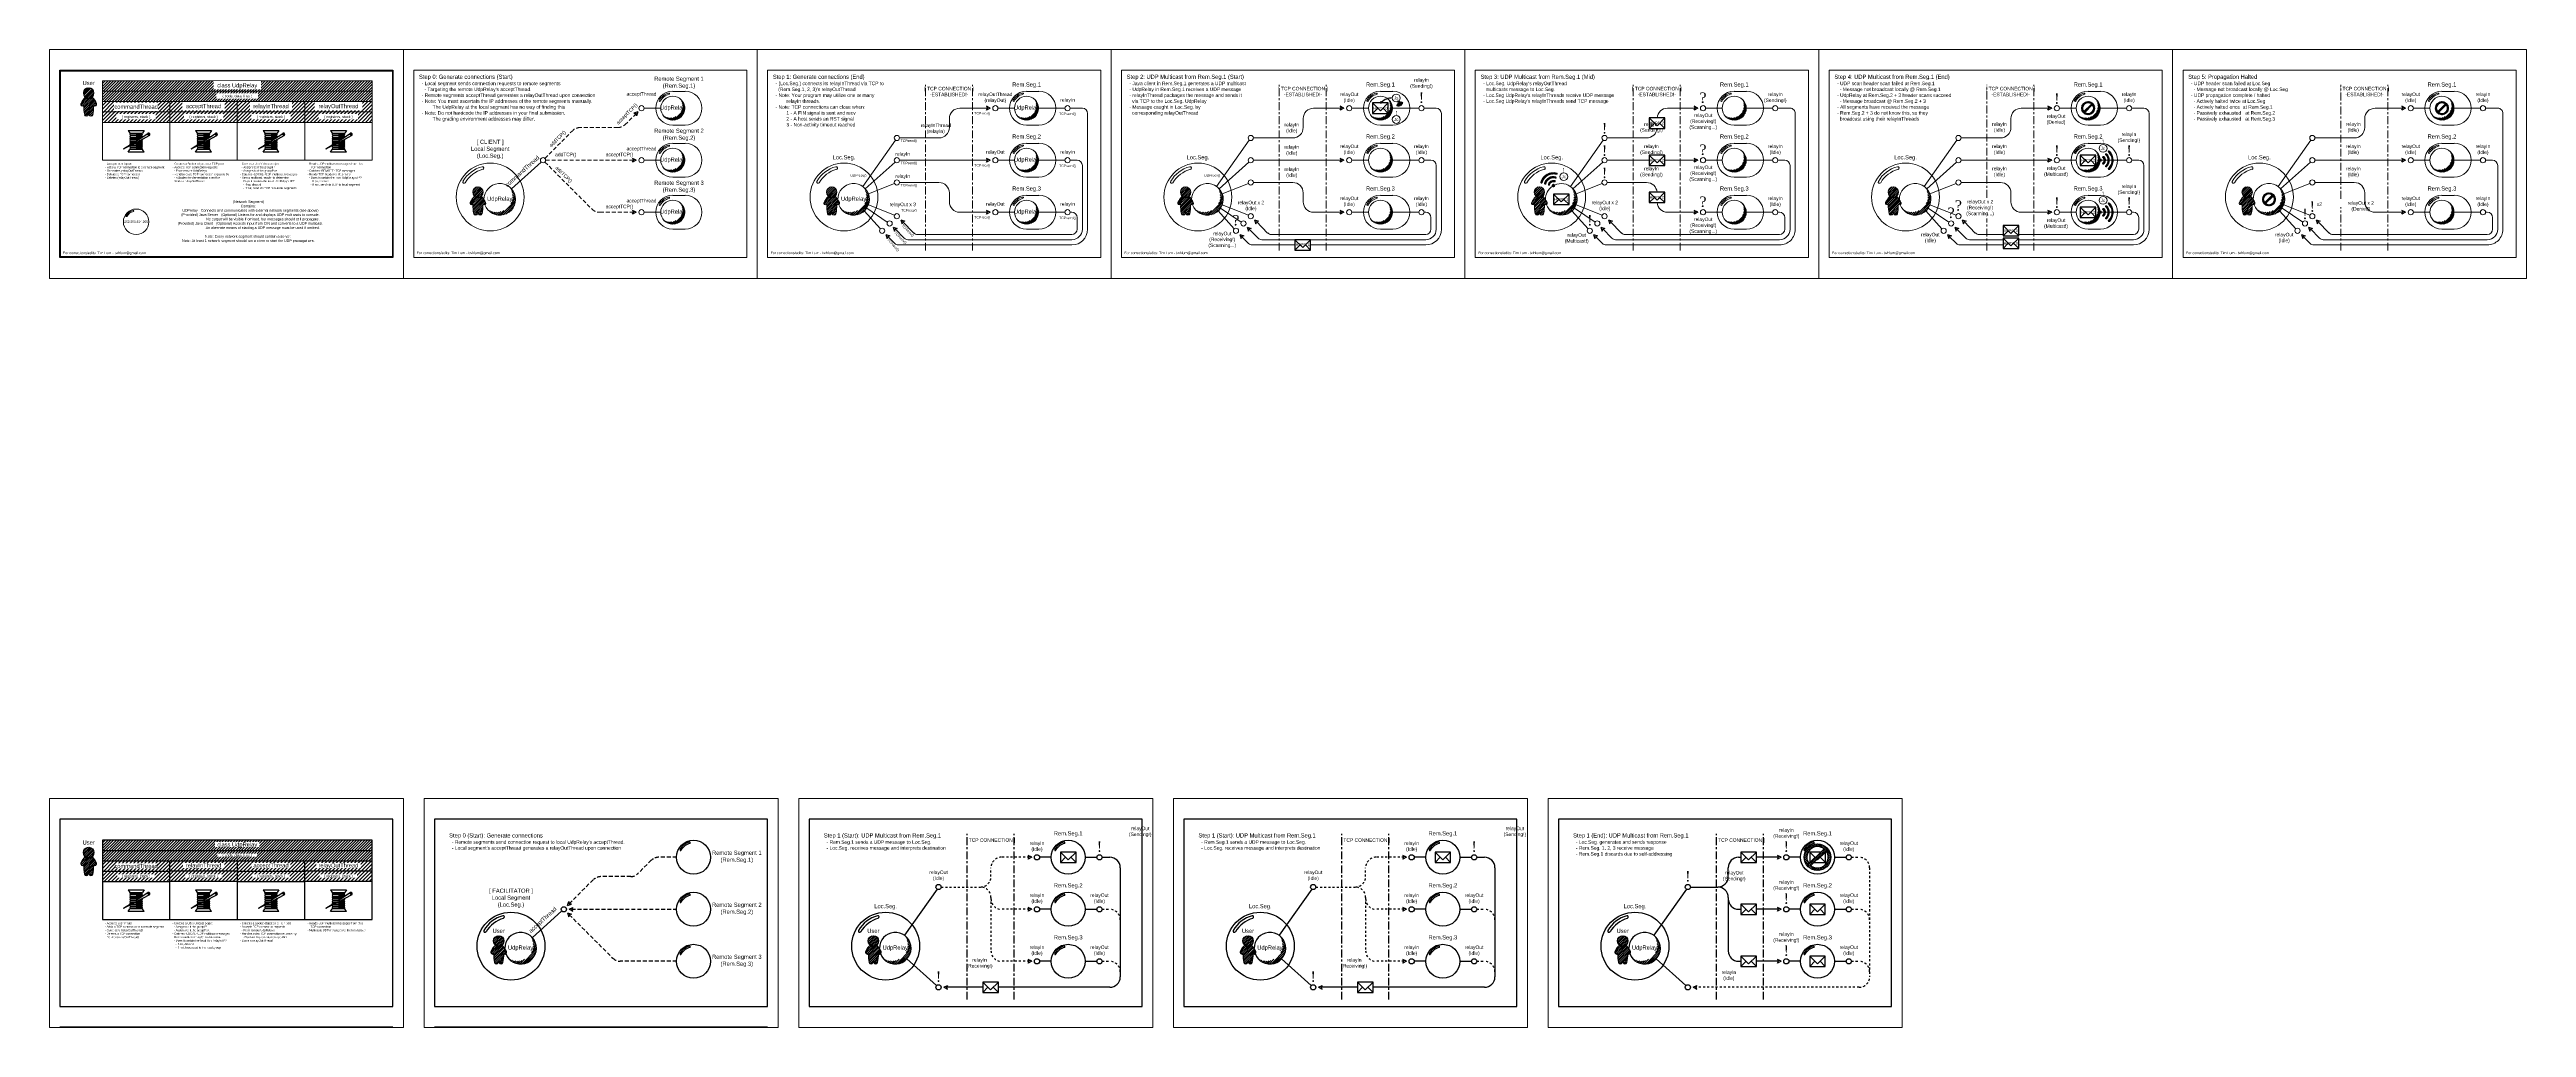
# Paper-space layout '00_UDP' of a CAD drawing. Header units: inches. Extents: x 0 to 119, y -36 to 11.
# The model-space entities are those that its viewports show. They can reach past a viewport. Long polylines and large blocks are cut down to what shows.
import ezdxf

# ---------------------------------------------------------------- set-up
doc = ezdxf.new("R2010")
doc.units = ezdxf.units.IN
doc.header["$MEASUREMENT"] = 0
for name, pattern in [('ACAD_ISO02W100', [15, 12, -3]), ('ACAD_ISO04W100', [30, 24, -3, 0, -3]), ('ACAD_ISO07W100', [3, 0, -3]), ('DOT2', [0.125, 0, -0.125])]:
    doc.linetypes.add(name, pattern=pattern)
doc.layers.get('0').update_dxf_attribs({"color": 40})
doc.layers.add('NOPLOT', color=46, linetype='Continuous', lineweight=5)
doc.styles.add('Hylian', font='arial.ttf')
doc.linetypes.add('BIGDOT4', pattern='A,0,-2.5,[1,TrueDotLine.shx,S=1,R=0,X=0,Y=0],-3.5', length=6)
doc.linetypes.add('TRACKS', pattern='A,0.15,[130,ltypeshp.shx,S=0.25,R=0,X=0,Y=0],0.15', length=0.3)
doc.linetypes.add('ZIGZAG', pattern='A,0.0001,-0.2,[131,ltypeshp.shx,S=0.2,R=0,X=-0.2,Y=0],-0.4,[131,ltypeshp.shx,S=0.2,R=180,X=0.2,Y=0],-0.2', length=0.8001)

# ---------------------------------------------------------------- blocks, each defined once
blk = doc.blocks.new('thread')
for p, q in [((-0.38, 0.52), (0.38, 0.52)), ((-0.38, 0.52), (-0.3, 0.39)), ((-0.3, 0.39), (0.3, 0.39)), ((0, 0.36), (-0.27, 0.36)), ((-0.27, 0.3), (0, 0.3)), ((0, 0.27), (-0.27, 0.27)), ((-0.27, 0.2), (0, 0.2)), ((0, 0.17), (-0.27, 0.17)), ((-0.27, 0.11), (0, 0.11)), ((0, 0.08), (-0.27, 0.08)), ((-0.27, 0.02), (0, 0.02)), ((-0.05, -0.02), (0.57, 0.38)), ((0, 0.36), (0.27, 0.36)), ((0.27, 0.3), (0, 0.3)), ((0, 0.27), (0.27, 0.27)), ((0.27, 0.2), (0, 0.2)), ((0, 0.17), (0.25, 0.17)), ((0.15, 0.11), (0, 0.11)), ((0, 0.08), (0.1, 0.08)), ((0, 0.02), (0, 0.02)), ((0.08, -0.02), (0.63, 0.27)), ((0.27, 0.02), (0.14, 0.02)), ((0.26, 0.08), (0.27, 0.08)), ((0.38, 0.52), (0.3, 0.39)), ((-0.6, -0.37), (-0.14, -0.08)), ((-0.6, -0.37), (-0.04, -0.08)), ((-0.38, -0.52), (-0.3, -0.39)), ((0.38, -0.52), (-0.38, -0.52)), ((0.3, -0.39), (-0.3, -0.39)), ((0, -0.02), (-0.27, -0.02)), ((-0.27, -0.08), (0, -0.08)), ((-0.19, -0.11), (-0.27, -0.11)), ((0, -0.2), (-0.27, -0.2)), ((-0.27, -0.27), (0, -0.27)), ((0, -0.3), (-0.27, -0.3)), ((-0.27, -0.36), (0, -0.36)), ((-0.22, -0.17), (0, -0.17)), ((0, -0.11), (-0.1, -0.11)), ((0, -0.02), (0.27, -0.02)), ((0.27, -0.08), (0, -0.08)), ((0, -0.11), (0.27, -0.11)), ((0.27, -0.17), (0, -0.17)), ((0, -0.2), (0.27, -0.2)), ((0.27, -0.27), (0, -0.27)), ((0, -0.3), (0.27, -0.3)), ((0.27, -0.36), (0, -0.36)), ((0.38, -0.52), (0.3, -0.39))]:
    blk.add_line(p, q)
blk.add_circle((0.6, 0.33), 0.0312)
for centre, radius, start, end in [((-0.27, 0.33), 0.0312, 90, 270), ((-0.27, 0.23), 0.0312, 90, 270), ((-0.27, 0.14), 0.0312, 90, 270), ((-0.27, 0.05), 0.0312, 90, 270), ((0.27, 0.33), 0.0312, 270, 90), ((0.27, 0.23), 0.0312, 270, 90), ((0.27, 0.05), 0.0312, 270, 90), ((0.6, 0.33), 0.0625, 297.4199, 122.5801), ((-0.27, -0.05), 0.0312, 90, 270), ((-0.27, -0.14), 0.0312, 90, 242.8244), ((-0.27, -0.23), 0.0312, 90, 270), ((-0.27, -0.33), 0.0312, 90, 270), ((0.27, -0.05), 0.0312, 270, 90), ((0.27, -0.14), 0.0312, 270, 90), ((0.27, -0.23), 0.0312, 270, 90), ((0.27, -0.33), 0.0312, 270, 90)]:
    blk.add_arc(centre, radius, start, end)
blk = doc.blocks.new('arrow_Head')
for p, q in [((-0.12, 0), (0.06, 0.09)), ((-0.12, 0), (0.06, -0.09)), ((0.06, 0.09), (0, 0)), ((0.06, -0.09), (0, 0))]:
    blk.add_line(p, q)
blk = doc.blocks.new('Message')
for p, q in [((0.375, 0.25), (-0.375, 0.25)), ((-0.375, 0.25), (-0.375, -0.25)), ((-0.375, 0.25), (0, -0.125)), ((-0.375, -0.25), (-0.125, 0)), ((0, -0.125), (0.375, 0.25)), ((0.125, 0), (0.375, -0.25)), ((0.375, -0.25), (0.375, 0.25)), ((-0.375, -0.25), (0.375, -0.25))]:
    blk.add_line(p, q)

msp = doc.modelspace()

# ---------------------------------------------------------------- hatches: boundary and pattern name
at = {"layer": 'NOPLOT', "lineweight": 9, "true_color": 0xf8d731}
h = msp.add_hatch(dxfattribs=at)
h.set_pattern_fill('ANSI31', color=40, scale=0.5)
h.set_pattern_definition([(45, (50.490306, 12.173146), (-0.04419417, 0.04419417), [])])
h.paths.add_polyline_path([(91.09, 36.85, 1), (90.59, 36.85, 1)])
h.paths.add_polyline_path([(90.66, 36.63, 0.09088), (90.47, 36.35, 0.797427), (90.61, 36.25, 0.082164), (90.65, 35.81, 0.777704), (90.82, 35.81, 0.020356), (90.84, 35.91, 0.020356), (90.86, 35.81, 0.777704), (91.04, 35.81, 0.082164), (91.07, 36.25, 0.797427), (91.21, 36.35, 0.09088), (91.02, 36.63, -0.363991)])
h = msp.add_hatch(dxfattribs=at)
h.set_pattern_fill('ANSI31', color=40, scale=0.75)
h.set_pattern_definition([(45, (50.52113, 12.23408), (-0.06629126, 0.06629126), [])])
h.paths.add_polyline_path([(91.5, 37.44), (91.5, 36.44), (104.46, 36.44), (104.46, 37.44)])
h = msp.add_hatch(dxfattribs=at)
h.set_pattern_fill('ANSI31', color=40)
h.set_pattern_definition([(45, (50.52113, 12.23408), (-0.08838835, 0.08838835), [])])
h.paths.add_polyline_path([(104.46, 36.44), (91.5, 36.44), (91.5, 35.44), (104.46, 35.44)])
h = msp.add_hatch(dxfattribs=at)
h.set_pattern_fill('ANSI31', color=40, scale=0.379671)
h.set_pattern_definition([(45, (86.3126, 25.72626), (-0.033558535, 0.033558535), [])])
h.paths.add_polyline_path([(119.25, 36.58, -0.872021), (118.44, 35.77, 1.146762)])
h = msp.add_hatch(dxfattribs=at)
h.set_pattern_fill('ANSI31', color=40, scale=0.379671)
h.set_pattern_definition([(45, (103.3126, 25.72626), (-0.033558535, 0.033558535), [])])
h.paths.add_polyline_path([(136.25, 36.58, -0.872021), (135.44, 35.77, 1.146762)])
h = msp.add_hatch(dxfattribs=at)
h.set_pattern_fill('ANSI31', color=40, scale=0.379671)
h.set_pattern_definition([(45, (120.3126, 25.72626), (-0.033558535, 0.033558535), [])])
h.paths.add_polyline_path([(153.25, 36.58, -0.872021), (152.44, 35.77, 1.146762)])
h = msp.add_hatch(dxfattribs=at)
h.set_pattern_fill('ANSI31', color=40, scale=0.044266, angle=180)
h.set_pattern_definition([(225, (187.290271, 36.683004), (0.0039126191, -0.0039126191), [])])
h.paths.add_polyline_path([(153.74, 36.38, 1), (153.74, 36.36, 0.414214), (153.84, 36.42, 1), (153.82, 36.43, -0.414214)])
h.paths.add_polyline_path([(153.78, 36.45, 1), (153.74, 36.45, 1)])
h.paths.add_polyline_path([(153.72, 36.32, 1), (153.72, 36.3, 0.414214), (153.91, 36.41, 1), (153.89, 36.41, -0.414214)])
h.paths.add_polyline_path([(153.71, 36.26, 1), (153.7, 36.23, 0.414214), (153.97, 36.39, 1), (153.95, 36.4, -0.414214)])
h = msp.add_hatch(dxfattribs=at)
h.set_pattern_fill('ANSI31', color=40, scale=0.379671)
h.set_pattern_definition([(45, (137.3126, 25.72626), (-0.033558535, 0.033558535), [])])
h.paths.add_polyline_path([(170.25, 36.58, -0.872021), (169.44, 35.77, 1.146762)])
h = msp.add_hatch(dxfattribs=at)
h.set_pattern_fill('ANSI31', color=40, scale=0.379671)
h.set_pattern_definition([(45, (154.3126, 25.72626), (-0.033558535, 0.033558535), [])])
h.paths.add_polyline_path([(187.25, 36.58, -0.872021), (186.44, 35.77, 1.146762)])
h = msp.add_hatch(dxfattribs=at)
h.set_pattern_fill('ANSI31', color=40, scale=0.25, angle=90)
h.set_pattern_definition([(135, (161.211733, 38.92583), (-0.022097087, -0.022097087), [])])
h.paths.add_polyline_path([(186.58, 36.12, 1), (187.22, 36.12, 1)])
h.paths.add_polyline_path([(187.1, 36.28, -0.884956), (186.74, 35.92)], flags=16)
h.paths.add_polyline_path([(187.06, 36.32), (186.7, 35.96, -0.884956)], flags=16)
h.paths.add_polyline_path([(187.09, 36.24), (187.09, 35.99), (186.96, 36.12)], flags=0)
h.paths.add_polyline_path([(186.84, 36.12), (186.71, 35.99), (186.71, 36.24)], flags=0)
h = msp.add_hatch(dxfattribs=at)
h.set_pattern_fill('ANSI31', color=40, scale=0.379671)
h.set_pattern_definition([(45, (171.3126, 25.72626), (-0.033558535, 0.033558535), [])])
h.paths.add_polyline_path([(204.25, 36.58, -0.872021), (203.44, 35.77, 1.146762)])
h = msp.add_hatch(dxfattribs=at)
h.set_pattern_fill('ANSI31', color=40, scale=0.25, angle=90)
h.set_pattern_definition([(135, (178.211733, 38.92583), (-0.022097087, -0.022097087), [])])
h.paths.add_polyline_path([(203.58, 36.12, 1), (204.22, 36.12, 1)])
h.paths.add_polyline_path([(204.1, 36.28, -0.884956), (203.74, 35.92)], flags=16)
h.paths.add_polyline_path([(204.06, 36.32), (203.7, 35.96, -0.884956)], flags=16)
h.paths.add_polyline_path([(204.09, 36.24), (204.09, 35.99), (203.96, 36.12)], flags=0)
h.paths.add_polyline_path([(203.84, 36.12), (203.71, 35.99), (203.71, 36.24)], flags=0)
h = msp.add_hatch(dxfattribs=at)
h.set_pattern_fill('ANSI31', color=40, scale=0.379671)
h.set_pattern_definition([(45, (86.3126, 23.22626), (-0.033558535, 0.033558535), [])])
h.paths.add_polyline_path([(119.25, 34.08, -0.872021), (118.44, 33.27, 1.146762)])
h = msp.add_hatch(dxfattribs=at)
h.set_pattern_fill('ANSI31', color=40, scale=0.379671)
h.set_pattern_definition([(45, (103.3126, 23.22626), (-0.033558535, 0.033558535), [])])
h.paths.add_polyline_path([(136.25, 34.08, -0.872021), (135.44, 33.27, 1.146762)])
h = msp.add_hatch(dxfattribs=at)
h.set_pattern_fill('ANSI31', color=40, scale=0.379671)
h.set_pattern_definition([(45, (120.3126, 23.22626), (-0.033558535, 0.033558535), [])])
h.paths.add_polyline_path([(153.25, 34.08, -0.872021), (152.44, 33.27, 1.146762)])
h = msp.add_hatch(dxfattribs=at)
h.set_pattern_fill('ANSI31', color=40, scale=0.379671)
h.set_pattern_definition([(45, (137.3126, 23.22626), (-0.033558535, 0.033558535), [])])
h.paths.add_polyline_path([(170.25, 34.08, -0.872021), (169.44, 33.27, 1.146762)])
h = msp.add_hatch(dxfattribs=at)
h.set_pattern_fill('ANSI31', color=40, scale=0.379671)
h.set_pattern_definition([(45, (154.3126, 23.22626), (-0.033558535, 0.033558535), [])])
h.paths.add_polyline_path([(187.25, 34.08, -0.872021), (186.44, 33.27, 1.146762)])
h = msp.add_hatch(dxfattribs=at)
h.set_pattern_fill('ANSI31', color=40, scale=0.125, angle=-120)
h.set_pattern_definition([(285, (234.247749, 115.95233), (0.015092591, 0.0040440476), [])])
h.paths.add_polyline_path([(187.61, 33.48, 1), (187.66, 33.44, 0.414214), (187.66, 33.79, 1), (187.61, 33.75, -0.414214)])
h.paths.add_polyline_path([(187.54, 33.62, 1), (187.42, 33.62, 1)])
h.paths.add_polyline_path([(187.74, 33.35, 1), (187.79, 33.31, 0.414214), (187.79, 33.93, 1), (187.74, 33.88, -0.414214)])
h.paths.add_polyline_path([(187.88, 33.22, 1), (187.92, 33.18, 0.414214), (187.92, 34.06, 1), (187.88, 34.02, -0.414214)])
h = msp.add_hatch(dxfattribs=at)
h.set_pattern_fill('ANSI31', color=40, scale=0.379671)
h.set_pattern_definition([(45, (171.3126, 23.22626), (-0.033558535, 0.033558535), [])])
h.paths.add_polyline_path([(204.25, 34.08, -0.872021), (203.44, 33.27, 1.146762)])
h = msp.add_hatch(dxfattribs=at)
h.set_pattern_fill('ANSI31', color=40, scale=0.5)
h.set_pattern_definition([(45, (69.18881, 7.41652), (-0.04419417, 0.04419417), [])])
h.paths.add_polyline_path([(109.79, 32.09, 1), (109.29, 32.09, 1)])
h.paths.add_polyline_path([(109.36, 31.87, 0.09088), (109.17, 31.59, 0.797427), (109.31, 31.49, 0.082164), (109.35, 31.05, 0.777704), (109.52, 31.05, 0.020356), (109.54, 31.16, 0.020356), (109.56, 31.05, 0.777704), (109.74, 31.05, 0.082164), (109.77, 31.49, 0.797427), (109.91, 31.59, 0.09088), (109.72, 31.87, -0.363991)])
h = msp.add_hatch(dxfattribs=at)
h.set_pattern_fill('ANSI31', color=40, scale=0.5)
h.set_pattern_definition([(45, (67.67076, 18.05641), (-0.04419417, 0.04419417), [])])
h.paths.add_polyline_path([(111.05, 32.35, -0.872021), (109.98, 31.28, 1.146762)])
h = msp.add_hatch(dxfattribs=at)
h.set_pattern_fill('ANSI31', color=40, scale=0.5)
h.set_pattern_definition([(45, (86.18881, 7.41652), (-0.04419417, 0.04419417), [])])
h.paths.add_polyline_path([(126.79, 32.09, 1), (126.29, 32.09, 1)])
h.paths.add_polyline_path([(126.36, 31.87, 0.09088), (126.17, 31.59, 0.797427), (126.31, 31.49, 0.082164), (126.35, 31.05, 0.777704), (126.52, 31.05, 0.020356), (126.54, 31.16, 0.020356), (126.56, 31.05, 0.777704), (126.74, 31.05, 0.082164), (126.77, 31.49, 0.797427), (126.91, 31.59, 0.09088), (126.72, 31.87, -0.363991)])
h = msp.add_hatch(dxfattribs=at)
h.set_pattern_fill('ANSI31', color=40, scale=0.5)
h.set_pattern_definition([(45, (84.67076, 18.05641), (-0.04419417, 0.04419417), [])])
h.paths.add_polyline_path([(128.05, 32.35, -0.872021), (126.98, 31.28, 1.146762)])
h = msp.add_hatch(dxfattribs=at)
h.set_pattern_fill('ANSI31', color=40, scale=0.5)
h.set_pattern_definition([(45, (103.18881, 7.41652), (-0.04419417, 0.04419417), [])])
h.paths.add_polyline_path([(143.79, 32.09, 1), (143.29, 32.09, 1)])
h.paths.add_polyline_path([(143.36, 31.87, 0.09088), (143.17, 31.59, 0.797427), (143.31, 31.49, 0.082164), (143.35, 31.05, 0.777704), (143.52, 31.05, 0.020356), (143.54, 31.16, 0.020356), (143.56, 31.05, 0.777704), (143.74, 31.05, 0.082164), (143.77, 31.49, 0.797427), (143.91, 31.59, 0.09088), (143.72, 31.87, -0.363991)])
h = msp.add_hatch(dxfattribs=at)
h.set_pattern_fill('ANSI31', color=40, scale=0.5)
h.set_pattern_definition([(45, (101.67076, 18.05641), (-0.04419417, 0.04419417), [])])
h.paths.add_polyline_path([(145.05, 32.35, -0.872021), (143.98, 31.28, 1.146762)])
h = msp.add_hatch(dxfattribs=at)
h.set_pattern_fill('ANSI31', color=40, scale=0.5)
h.set_pattern_definition([(45, (120.18881, 7.41652), (-0.04419417, 0.04419417), [])])
h.paths.add_polyline_path([(160.79, 32.09, 1), (160.29, 32.09, 1)])
h.paths.add_polyline_path([(160.36, 31.87, 0.09088), (160.17, 31.59, 0.797427), (160.31, 31.49, 0.082164), (160.35, 31.05, 0.777704), (160.52, 31.05, 0.020356), (160.54, 31.16, 0.020356), (160.56, 31.05, 0.777704), (160.74, 31.05, 0.082164), (160.77, 31.49, 0.797427), (160.91, 31.59, 0.09088), (160.72, 31.87, -0.363991)])
h = msp.add_hatch(dxfattribs=at)
h.set_pattern_fill('ANSI31', color=40, scale=0.125)
h.set_pattern_definition([(45, (66.52113, 31.734079), (-0.0110485435, 0.0110485435), [])])
h.paths.add_polyline_path([(161.26, 32.58, 1), (161.27, 32.64, 0.414214), (160.97, 32.46, 1), (161.03, 32.45, -0.414214)])
h.paths.add_polyline_path([(161.15, 32.4, 1), (161.27, 32.4, 1)])
h.paths.add_polyline_path([(161.31, 32.76, 1), (161.32, 32.82, 0.414214), (160.79, 32.51, 1), (160.85, 32.5, -0.414214)])
h.paths.add_polyline_path([(161.36, 32.94, 1), (161.37, 33, 0.414214), (160.61, 32.56, 1), (160.67, 32.54, -0.414214)])
h = msp.add_hatch(dxfattribs=at)
h.set_pattern_fill('ANSI31', color=40, scale=0.5)
h.set_pattern_definition([(45, (118.67076, 18.05641), (-0.04419417, 0.04419417), [])])
h.paths.add_polyline_path([(162.05, 32.35, -0.872021), (160.98, 31.28, 1.146762)])
h = msp.add_hatch(dxfattribs=at)
h.set_pattern_fill('ANSI31', color=40, scale=0.5)
h.set_pattern_definition([(45, (137.18881, 7.41652), (-0.04419417, 0.04419417), [])])
h.paths.add_polyline_path([(177.79, 32.09, 1), (177.29, 32.09, 1)])
h.paths.add_polyline_path([(177.36, 31.87, 0.09088), (177.17, 31.59, 0.797427), (177.31, 31.49, 0.082164), (177.35, 31.05, 0.777704), (177.52, 31.05, 0.020356), (177.54, 31.16, 0.020356), (177.56, 31.05, 0.777704), (177.74, 31.05, 0.082164), (177.77, 31.49, 0.797427), (177.91, 31.59, 0.09088), (177.72, 31.87, -0.363991)])
h = msp.add_hatch(dxfattribs=at)
h.set_pattern_fill('ANSI31', color=40, scale=0.5)
h.set_pattern_definition([(45, (135.67076, 18.05641), (-0.04419417, 0.04419417), [])])
h.paths.add_polyline_path([(179.05, 32.35, -0.872021), (177.98, 31.28, 1.146762)])
h = msp.add_hatch(dxfattribs=at)
h.set_pattern_fill('ANSI31', color=40, scale=0.5)
h.set_pattern_definition([(45, (154.18881, 7.41652), (-0.04419417, 0.04419417), [])])
h.paths.add_polyline_path([(194.79, 32.09, 1), (194.29, 32.09, 1)])
h.paths.add_polyline_path([(194.36, 31.87, 0.09088), (194.17, 31.59, 0.797427), (194.31, 31.49, 0.082164), (194.35, 31.05, 0.777704), (194.52, 31.05, 0.020356), (194.54, 31.16, 0.020356), (194.56, 31.05, 0.777704), (194.74, 31.05, 0.082164), (194.77, 31.49, 0.797427), (194.91, 31.59, 0.09088), (194.72, 31.87, -0.363991)])
h = msp.add_hatch(dxfattribs=at)
h.set_pattern_fill('ANSI31', color=40, scale=0.5)
h.set_pattern_definition([(45, (152.67076, 18.05641), (-0.04419417, 0.04419417), [])])
h.paths.add_polyline_path([(196.05, 32.35, -0.872021), (194.98, 31.28, 1.146762)])
h = msp.add_hatch(dxfattribs=at)
h.set_pattern_fill('ANSI31', color=40, scale=0.379671)
h.set_pattern_definition([(45, (86.3126, 20.72626), (-0.033558535, 0.033558535), [])])
h.paths.add_polyline_path([(119.25, 31.58, -0.872021), (118.44, 30.77, 1.146762)])
h = msp.add_hatch(dxfattribs=at)
h.set_pattern_fill('ANSI31', color=40, scale=0.379671)
h.set_pattern_definition([(45, (103.3126, 20.72626), (-0.033558535, 0.033558535), [])])
h.paths.add_polyline_path([(136.25, 31.58, -0.872021), (135.44, 30.77, 1.146762)])
h = msp.add_hatch(dxfattribs=at)
h.set_pattern_fill('ANSI31', color=40, scale=0.379671)
h.set_pattern_definition([(45, (120.3126, 20.72626), (-0.033558535, 0.033558535), [])])
h.paths.add_polyline_path([(153.25, 31.58, -0.872021), (152.44, 30.77, 1.146762)])
h = msp.add_hatch(dxfattribs=at)
h.set_pattern_fill('ANSI31', color=40, scale=0.379671)
h.set_pattern_definition([(45, (137.3126, 20.72626), (-0.033558535, 0.033558535), [])])
h.paths.add_polyline_path([(170.25, 31.58, -0.872021), (169.44, 30.77, 1.146762)])
h = msp.add_hatch(dxfattribs=at)
h.set_pattern_fill('ANSI31', color=40, scale=0.379671)
h.set_pattern_definition([(45, (154.3126, 20.72626), (-0.033558535, 0.033558535), [])])
h.paths.add_polyline_path([(187.25, 31.58, -0.872021), (186.44, 30.77, 1.146762)])
h = msp.add_hatch(dxfattribs=at)
h.set_pattern_fill('ANSI31', color=40, scale=0.125, angle=-120)
h.set_pattern_definition([(285, (234.247749, 113.45233), (0.015092591, 0.0040440476), [])])
h.paths.add_polyline_path([(187.61, 30.98, 1), (187.66, 30.94, 0.414214), (187.66, 31.29, 1), (187.61, 31.25, -0.414214)])
h.paths.add_polyline_path([(187.54, 31.12, 1), (187.42, 31.12, 1)])
h.paths.add_polyline_path([(187.74, 30.85, 1), (187.79, 30.81, 0.414214), (187.79, 31.43, 1), (187.74, 31.38, -0.414214)])
h.paths.add_polyline_path([(187.88, 30.72, 1), (187.92, 30.68, 0.414214), (187.92, 31.56, 1), (187.88, 31.52, -0.414214)])
h = msp.add_hatch(dxfattribs=at)
h.set_pattern_fill('ANSI31', color=40, scale=0.25, angle=90)
h.set_pattern_definition([(135, (169.898492, 34.54928), (-0.022097087, -0.022097087), [])])
h.paths.add_polyline_path([(195.27, 31.74, 1), (195.91, 31.74, 1)])
h.paths.add_polyline_path([(195.79, 31.9, -0.884956), (195.43, 31.54)], flags=16)
h.paths.add_polyline_path([(195.75, 31.94), (195.39, 31.58, -0.884956)], flags=16)
h.paths.add_polyline_path([(195.78, 31.87), (195.78, 31.62), (195.65, 31.74)], flags=0)
h.paths.add_polyline_path([(195.53, 31.74), (195.4, 31.62), (195.4, 31.87)], flags=0)
h = msp.add_hatch(dxfattribs=at)
h.set_pattern_fill('ANSI31', color=40, scale=0.379671)
h.set_pattern_definition([(45, (171.3126, 20.72626), (-0.033558535, 0.033558535), [])])
h.paths.add_polyline_path([(204.25, 31.58, -0.872021), (203.44, 30.77, 1.146762)])
at = {"layer": 'NOPLOT', "true_color": 0xf8d731}
h = msp.add_hatch(dxfattribs=at)
h.set_pattern_fill('ANSI31', color=40, scale=0.75)
h.paths.add_polyline_path([(40.98, 25.21), (40.98, 24.21), (53.94, 24.21), (53.94, 25.21)])
h = msp.add_hatch(dxfattribs=at)
h.set_pattern_fill('ANSI31', color=40, scale=0.5)
h.set_pattern_definition([(45, (-0.030824, -0.06093), (-0.04419417, 0.04419417), [])])
h.paths.add_polyline_path([(40.57, 24.61, 1), (40.07, 24.61, 1)])
h.paths.add_polyline_path([(40.14, 24.4, 0.09088), (39.95, 24.11, 0.797427), (40.09, 24.01, 0.082164), (40.13, 23.57, 0.777704), (40.3, 23.57, 0.020356), (40.32, 23.68, 0.020356), (40.34, 23.57, 0.777704), (40.52, 23.57, 0.082164), (40.55, 24.01, 0.797427), (40.69, 24.11, 0.09088), (40.5, 24.4, -0.363991)])
h = msp.add_hatch(dxfattribs=at)
h.set_pattern_fill('ANSI31', color=40)
h.paths.add_polyline_path([(53.94, 24.21), (40.98, 24.21), (40.98, 23.21), (53.94, 23.21)])
h = msp.add_hatch(dxfattribs=at)
h.set_pattern_fill('ANSI31', color=40, scale=0.5)
h.set_pattern_definition([(45, (1.66768, -14.31756), (-0.04419417, 0.04419417), [])])
h.paths.add_polyline_path([(42.27, 10.36, 1), (41.77, 10.36, 1)])
h.paths.add_polyline_path([(41.84, 10.14, 0.09088), (41.65, 9.86, 0.797427), (41.79, 9.75, 0.082164), (41.82, 9.32, 0.777704), (42, 9.32, 0.020356), (42.02, 9.42, 0.020356), (42.04, 9.32, 0.777704), (42.21, 9.32, 0.082164), (42.25, 9.75, 0.797427), (42.39, 9.86, 0.09088), (42.2, 10.14, -0.363991)])
h = msp.add_hatch(dxfattribs=at)
h.set_pattern_fill('ANSI31', color=40, scale=0.5)
h.set_pattern_definition([(45, (0.14963, -3.67767), (-0.04419417, 0.04419417), [])])
h.paths.add_polyline_path([(43.53, 10.61, -0.872021), (42.46, 9.55, 1.146762)])
h = msp.add_hatch(dxfattribs=at)
h.set_pattern_fill('ANSI31', color=40, scale=0.5, angle=90)
h.set_pattern_definition([(135, (17, 10), (-0.044194174, -0.044194174), [])])
h.paths.add_polyline_path([(67.74, 4.38, 1), (69.02, 4.38, 1)])
h.paths.add_polyline_path([(68.79, 4.7, -0.884956), (68.06, 3.98)], flags=16)
h.paths.add_polyline_path([(68.7, 4.79), (67.98, 4.07, -0.884956)], flags=16)
h.paths.add_polyline_path([(68.76, 4.63), (68.76, 4.13), (68.51, 4.38)], flags=0)
h.paths.add_polyline_path([(68.26, 4.38), (68.01, 4.13), (68.01, 4.63)], flags=0)
h = msp.add_hatch(dxfattribs=at)
h.set_pattern_fill('ANSI31', color=40, scale=0.5)
h.set_pattern_definition([(45, (1.66768, -24.31756), (-0.04419417, 0.04419417), [])])
h.paths.add_polyline_path([(42.27, 0.36, 1), (41.77, 0.36, 1)])
h.paths.add_polyline_path([(41.84, 0.14, 0.09088), (41.65, -0.14, 0.797427), (41.79, -0.25, 0.082164), (41.82, -0.68, 0.777704), (42, -0.68, 0.020356), (42.02, -0.58, 0.020356), (42.04, -0.68, 0.777704), (42.21, -0.68, 0.082164), (42.25, -0.25, 0.797427), (42.39, -0.14, 0.09088), (42.2, 0.14, -0.363991)])
h = msp.add_hatch(dxfattribs=at)
h.set_pattern_fill('ANSI31', color=40, scale=0.5)
h.set_pattern_definition([(45, (0.14963, -13.67767), (-0.04419417, 0.04419417), [])])
h.paths.add_polyline_path([(43.53, 0.61, -0.872021), (42.46, -0.45, 1.146762)])
h = msp.add_hatch(dxfattribs=at)
h.set_pattern_fill('ANSI31', color=40, scale=0.5)
h.set_pattern_definition([(45, (18.66768, -24.31756), (-0.04419417, 0.04419417), [])])
h.paths.add_polyline_path([(59.27, 0.36, 1), (58.77, 0.36, 1)])
h.paths.add_polyline_path([(58.84, 0.14, 0.09088), (58.65, -0.14, 0.797427), (58.79, -0.25, 0.082164), (58.82, -0.68, 0.777704), (59, -0.68, 0.020356), (59.02, -0.58, 0.020356), (59.04, -0.68, 0.777704), (59.21, -0.68, 0.082164), (59.25, -0.25, 0.797427), (59.39, -0.14, 0.09088), (59.2, 0.14, -0.363991)])
h = msp.add_hatch(dxfattribs=at)
h.set_pattern_fill('ANSI31', color=40, scale=0.5)
h.set_pattern_definition([(45, (17.14963, -13.67767), (-0.04419417, 0.04419417), [])])
h.paths.add_polyline_path([(60.53, 0.61, -0.872021), (59.46, -0.45, 1.146762)])

# ---------------------------------------------------------------- linework, layer by layer
at = {"lineweight": 9}
for p, q in [((118.9, 36.93), (119.49, 36.93)), ((135.9, 36.93), (136.49, 36.93)), ((152.9, 36.93), (153.49, 36.93)), ((169.9, 36.93), (170.49, 36.93)), ((186.9, 36.93), (187.49, 36.93)), ((203.9, 36.93), (204.49, 36.93)), ((91.5, 35.94), (94.74, 35.94)), ((94.74, 33.62), (94.74, 36.44)), ((97.98, 35.94), (101.22, 35.94)), ((101.22, 33.62), (101.22, 36.44)), ((104.46, 35.94), (101.22, 35.94)), ((134.03, 36.12), (132.69, 36.12)), ((137.99, 36.12), (138.58, 36.12)), ((138.83, 30.3), (138.83, 35.87)), ((186.7, 35.96), (187.06, 36.32)), ((186.74, 35.92), (187.1, 36.28)), ((203.7, 35.96), (204.06, 36.32)), ((203.74, 35.92), (204.1, 36.28)), ((97.98, 35.44), (101.22, 35.44)), ((104.46, 35.44), (101.22, 35.44)), ((118.9, 35.3), (119.49, 35.3)), ((129.8, 34.69), (131.69, 34.69)), ((132.19, 35.19), (132.19, 35.62)), ((135.9, 35.3), (136.49, 35.3)), ((152.9, 35.3), (153.49, 35.3)), ((169.9, 35.3), (170.49, 35.3)), ((186.9, 35.3), (187.49, 35.3)), ((203.9, 35.3), (204.49, 35.3)), ((91.5, 33.62), (104.46, 33.62)), ((118.9, 34.43), (119.49, 34.43)), ((134.03, 33.62), (129.8, 33.62)), ((135.9, 34.43), (136.49, 34.43)), ((137.99, 33.62), (138.33, 33.62)), ((138.58, 30.3), (138.58, 33.37)), ((152.9, 34.43), (153.49, 34.43)), ((169.9, 34.43), (170.49, 34.43)), ((186.9, 34.43), (187.49, 34.43)), ((203.9, 34.43), (204.49, 34.43)), ((118.9, 32.8), (119.49, 32.8)), ((129.8, 32.55), (131.69, 32.55)), ((135.9, 32.8), (136.49, 32.8)), ((152.9, 32.8), (153.49, 32.8)), ((169.9, 32.8), (170.49, 32.8)), ((186.9, 32.8), (187.49, 32.8)), ((203.9, 32.8), (204.49, 32.8)), ((118.9, 31.93), (119.49, 31.93)), ((132.19, 32.05), (132.19, 31.62)), ((134.03, 31.12), (132.69, 31.12)), ((135.9, 31.93), (136.49, 31.93)), ((137.99, 31.12), (138.08, 31.12)), ((152.9, 31.93), (153.49, 31.93)), ((169.9, 31.93), (170.49, 31.93)), ((186.9, 31.93), (187.49, 31.93)), ((195.39, 31.58), (195.75, 31.94)), ((195.43, 31.54), (195.79, 31.9)), ((203.9, 31.93), (204.49, 31.93)), ((118.9, 30.3), (119.49, 30.3)), ((129.23, 29.96), (129.57, 29.62)), ((129.58, 30.32), (130.02, 29.87)), ((129.94, 30.67), (130.48, 30.12)), ((130.2, 29.8), (138.08, 29.8)), ((130.66, 30.05), (138.08, 30.05)), ((135.9, 30.3), (136.49, 30.3)), ((138.33, 30.87), (138.33, 30.3)), ((152.9, 30.3), (153.49, 30.3)), ((169.9, 30.3), (170.49, 30.3)), ((186.9, 30.3), (187.49, 30.3)), ((203.9, 30.3), (204.49, 30.3)), ((129.74, 29.55), (138.08, 29.55))]:
    msp.add_line(p, q, dxfattribs=at)
at = {"linetype": 'ACAD_ISO04W100', "lineweight": 9, "ltscale": 0.015625}
for p, q in [((131.04, 29.28), (131.04, 37.24)), ((133.3, 29.28), (133.3, 37.24)), ((148.04, 29.28), (148.04, 37.24)), ((150.3, 29.28), (150.3, 37.24)), ((165.04, 29.28), (165.04, 37.24)), ((167.3, 29.28), (167.3, 37.24)), ((182.04, 31.82), (182.04, 37.24)), ((184.3, 29.28), (184.3, 37.24)), ((199.04, 31.77), (199.04, 37.24)), ((201.3, 29.28), (201.3, 37.24)), ((199.04, 29.28), (199.04, 31.37)), ((182.04, 29.28), (182.04, 30.82))]:
    msp.add_line(p, q, dxfattribs=at)
at = {"linetype": 'ACAD_ISO02W100', "lineweight": 9, "ltscale": 0.015625}
for p, q in [((117.14, 35.86), (116.62, 35.33)), ((112.76, 33.71), (114.09, 35.04)), ((116.26, 35.19), (114.45, 35.19)), ((112.76, 33.53), (115.03, 31.26)), ((112.8, 33.62), (117.03, 33.62)), ((117.15, 33.62), (117.15, 33.62)), ((117.03, 31.12), (115.38, 31.12)), ((117.15, 31.12), (117.15, 31.12))]:
    msp.add_line(p, q, dxfattribs=at)
at = {"linetype": 'ZIGZAG', "lineweight": 9, "ltscale": 0.25}
for p, q in [((118.33, 36.12), (117.53, 36.12)), ((135.33, 36.12), (134.53, 36.12)), ((136.48, 36.12), (137.74, 36.12)), ((153.48, 36.12), (154.74, 36.12)), ((169.33, 36.12), (168.53, 36.12)), ((186.33, 36.12), (185.53, 36.12)), ((129.6, 34.59), (128.03, 32.36)), ((163.6, 34.59), (162.03, 32.36)), ((111.15, 32.25), (112.58, 33.53)), ((118.33, 33.62), (117.53, 33.62)), ((129.58, 33.53), (128.15, 32.25)), ((135.33, 33.62), (134.53, 33.62)), ((136.48, 33.62), (137.74, 33.62)), ((163.58, 33.53), (162.15, 32.25)), ((169.33, 33.62), (168.53, 33.62)), ((186.33, 33.62), (185.53, 33.62)), ((187.48, 33.62), (188.74, 33.62)), ((129.56, 32.5), (128.3, 32.01)), ((163.56, 32.5), (162.3, 32.01)), ((118.33, 31.12), (117.53, 31.12)), ((128.1, 31.18), (128.88, 30.32)), ((129.21, 30.65), (128.22, 31.32)), ((129.56, 30.98), (128.3, 31.47)), ((135.33, 31.12), (134.53, 31.12)), ((136.48, 31.12), (137.74, 31.12)), ((145.1, 31.18), (145.88, 30.32)), ((162.1, 31.18), (162.88, 30.32)), ((169.33, 31.12), (168.53, 31.12)), ((180.21, 30.65), (179.22, 31.32)), ((180.56, 30.98), (179.3, 31.47)), ((186.33, 31.12), (185.53, 31.12)), ((187.48, 31.12), (188.74, 31.12)), ((197.21, 30.65), (196.22, 31.32)), ((197.56, 30.98), (196.3, 31.47))]:
    msp.add_line(p, q, dxfattribs=at)
at = {"linetype": 'BIGDOT4', "lineweight": 9, "ltscale": 0.015625}
for p, q in [((151.03, 36.12), (149.69, 36.12)), ((152.33, 36.12), (151.53, 36.12)), ((170.48, 36.12), (171.74, 36.12)), ((185.03, 36.12), (183.69, 36.12)), ((187.48, 36.12), (188.74, 36.12)), ((189.58, 36.12), (188.99, 36.12)), ((189.83, 30.3), (189.83, 35.87)), ((202.03, 36.12), (200.69, 36.12)), ((203.33, 36.12), (202.53, 36.12)), ((204.48, 36.12), (205.74, 36.12)), ((146.6, 34.59), (145.03, 32.36)), ((146.8, 34.69), (148.69, 34.69)), ((149.19, 35.19), (149.19, 35.62)), ((180.6, 34.59), (179.03, 32.36)), ((180.8, 34.69), (182.69, 34.69)), ((183.19, 35.19), (183.19, 35.62)), ((197.6, 34.59), (196.03, 32.36)), ((197.8, 34.69), (199.69, 34.69)), ((200.19, 35.19), (200.19, 35.62)), ((146.58, 33.53), (145.15, 32.25)), ((151.03, 33.62), (146.8, 33.62)), ((152.33, 33.62), (151.53, 33.62)), ((153.48, 33.62), (154.74, 33.62)), ((154.99, 33.62), (155.33, 33.62)), ((155.58, 30.3), (155.58, 33.37)), ((170.48, 33.62), (171.74, 33.62)), ((171.99, 33.62), (172.33, 33.62)), ((172.58, 30.3), (172.58, 33.37)), ((180.58, 33.53), (179.15, 32.25)), ((185.03, 33.62), (180.8, 33.62)), ((197.58, 33.53), (196.15, 32.25)), ((202.03, 33.62), (197.8, 33.62)), ((203.33, 33.62), (202.53, 33.62)), ((204.48, 33.62), (205.74, 33.62)), ((205.99, 33.62), (206.33, 33.62)), ((206.58, 30.3), (206.58, 33.37)), ((146.56, 32.5), (145.3, 32.01)), ((146.8, 32.55), (148.69, 32.55)), ((180.56, 32.5), (179.3, 32.01)), ((180.8, 32.55), (182.69, 32.55)), ((197.56, 32.5), (196.3, 32.01)), ((197.8, 32.55), (199.69, 32.55)), ((146.21, 30.65), (145.22, 31.32)), ((146.56, 30.98), (145.3, 31.47)), ((149.19, 32.05), (149.19, 31.62)), ((151.03, 31.12), (149.69, 31.12)), ((152.33, 31.12), (151.53, 31.12)), ((153.48, 31.12), (154.74, 31.12)), ((154.99, 31.12), (155.08, 31.12)), ((163.21, 30.65), (162.22, 31.32)), ((163.56, 30.98), (162.3, 31.47)), ((170.48, 31.12), (171.74, 31.12)), ((171.99, 31.12), (172.08, 31.12)), ((179.1, 31.18), (179.88, 30.32)), ((183.19, 32.05), (183.19, 31.62)), ((185.03, 31.12), (183.69, 31.12)), ((196.1, 31.18), (196.88, 30.32)), ((200.19, 32.05), (200.19, 31.62)), ((202.03, 31.12), (200.69, 31.12)), ((203.33, 31.12), (202.53, 31.12)), ((204.48, 31.12), (205.74, 31.12)), ((205.99, 31.12), (206.08, 31.12)), ((146.58, 30.32), (147.02, 29.87)), ((146.94, 30.67), (147.48, 30.12)), ((147.2, 29.8), (155.08, 29.8)), ((147.66, 30.05), (155.08, 30.05)), ((155.33, 30.87), (155.33, 30.3)), ((163.58, 30.32), (164.02, 29.87)), ((163.94, 30.67), (164.48, 30.12)), ((164.2, 29.8), (172.08, 29.8)), ((164.66, 30.05), (172.08, 30.05)), ((172.33, 30.87), (172.33, 30.3)), ((197.58, 30.32), (198.02, 29.87)), ((197.94, 30.67), (198.48, 30.12)), ((198.2, 29.8), (206.08, 29.8)), ((198.66, 30.05), (206.08, 30.05)), ((206.33, 30.87), (206.33, 30.3)), ((183.56, 29.55), (189.08, 29.55))]:
    msp.add_line(p, q, dxfattribs=at)
at = {"linetype": 'TRACKS', "lineweight": 9, "ltscale": 0.125}
for p, q in [((155.58, 36.12), (154.99, 36.12)), ((155.83, 30.3), (155.83, 35.87)), ((168.03, 36.12), (166.69, 36.12)), ((163.8, 34.69), (165.69, 34.69)), ((165.81, 33.62), (163.8, 33.62)), ((168.03, 33.62), (166.56, 33.62)), ((188.99, 33.62), (189.33, 33.62)), ((189.58, 30.3), (189.58, 33.37)), ((163.8, 32.55), (165.69, 32.55)), ((168.03, 31.12), (166.69, 31.12)), ((188.99, 31.12), (189.08, 31.12)), ((180.58, 30.32), (181.02, 29.87)), ((180.94, 30.67), (181.48, 30.12)), ((181.2, 29.8), (182.81, 29.8)), ((181.66, 30.05), (182.81, 30.05)), ((183.56, 30.05), (189.08, 30.05)), ((183.56, 29.8), (189.08, 29.8)), ((189.33, 30.87), (189.33, 30.3)), ((149.55, 29.55), (155.08, 29.55))]:
    msp.add_line(p, q, dxfattribs=at)
at = {"linetype": 'DOT2', "lineweight": 9, "ltscale": 0.5}
msp.add_line((188.99, 31.12), (189.08, 31.12), dxfattribs=at)
for p, q in [((40.98, 24.21), (53.94, 24.21)), ((44.22, 21.39), (44.22, 24.21)), ((47.46, 24.21), (47.46, 21.39)), ((50.7, 21.39), (50.7, 24.21)), ((40.98, 23.71), (44.22, 23.71)), ((40.98, 23.21), (44.22, 23.21)), ((47.46, 23.71), (44.22, 23.71)), ((47.46, 23.21), (44.22, 23.21)), ((47.46, 23.71), (50.7, 23.71)), ((47.46, 23.21), (50.7, 23.21)), ((53.94, 23.71), (50.7, 23.71)), ((53.94, 23.21), (50.7, 23.21)), ((40.98, 21.39), (53.94, 21.39)), ((67.98, 4.07), (68.7, 4.79)), ((53.01, 4.38), (53.38, 4.38)), ((53.88, 3.88), (53.88, -1.37)), ((64.09, 3.45), (64.09, 3.88)), ((64.59, 4.38), (64.7, 4.38)), ((66.51, 4.38), (65.45, 4.38)), ((68.01, 4.63), (68.01, 4.13)), ((68.01, 4.63), (68.27, 4.37)), ((68.54, 4.63), (68.01, 4.63)), ((68.01, 4.13), (68.26, 4.38)), ((68.01, 4.13), (68.04, 4.13)), ((68.06, 3.98), (68.79, 4.7)), ((68.22, 4.13), (68.76, 4.13)), ((68.36, 4.28), (68.38, 4.26)), ((68.38, 4.26), (68.76, 4.63)), ((68.51, 4.38), (68.76, 4.13)), ((68.76, 4.63), (68.72, 4.63)), ((68.76, 4.13), (68.76, 4.63)), ((62.28, 2.95), (63.59, 2.95)), ((64.09, 2.45), (64.09, -0.12)), ((64.59, 1.88), (64.7, 1.88)), ((66.51, 1.88), (65.45, 1.88)), ((64.59, -0.62), (64.7, -0.62)), ((66.51, -0.62), (65.45, -0.62)), ((47.28, -1.87), (45.52, -1.87)), ((53.38, -1.87), (48.03, -1.87))]:
    msp.add_line(p, q)
at = {"linetype": 'ACAD_ISO02W100', "ltscale": 0.015625}
for p, q in [((50.57, 14.38), (49.71, 14.38)), ((45.41, 12.15), (46.57, 13.31)), ((48.36, 13.45), (46.93, 13.45)), ((49.35, 14.24), (48.71, 13.6)), ((45.41, 11.62), (47.5, 9.53)), ((45.52, 11.88), (50.57, 11.88)), ((50.57, 9.38), (47.86, 9.38))]:
    msp.add_line(p, q, dxfattribs=at)
at = {"linetype": 'ZIGZAG', "ltscale": 0.25}
for p, q in [((43.63, 10.51), (45.06, 11.8)), ((50.57, 4.38), (50.01, 4.38)), ((52.2, 4.38), (52.76, 4.38)), ((67.57, 4.38), (67.01, 4.38)), ((69.2, 4.38), (69.76, 4.38)), ((45.08, 2.85), (43.51, 0.63)), ((62.08, 2.85), (60.51, 0.63)), ((50.57, 1.88), (50.01, 1.88)), ((52.2, 1.88), (52.76, 1.88)), ((67.57, 1.88), (67.01, 1.88)), ((69.2, 1.88), (69.76, 1.88)), ((43.63, -0.5), (45.06, -1.78)), ((50.57, -0.62), (50.01, -0.62)), ((52.2, -0.62), (52.76, -0.62)), ((60.63, -0.5), (62.06, -1.78)), ((67.57, -0.62), (67.01, -0.62)), ((69.2, -0.62), (69.76, -0.62))]:
    msp.add_line(p, q, dxfattribs=at)
at = {"linetype": 'ACAD_ISO04W100', "ltscale": 0.015625}
for p, q in [((46.52, -2.46), (46.52, 5.5)), ((48.78, -2.46), (48.78, 5.5)), ((63.52, -2.46), (63.52, 5.5)), ((65.78, -2.46), (65.78, 5.5))]:
    msp.add_line(p, q, dxfattribs=at)
at = {"linetype": 'DOT2', "ltscale": 0.5}
for p, q in [((47.67, 3.45), (47.67, 3.88)), ((49.51, 4.38), (48.17, 4.38)), ((70.01, 4.38), (70.38, 4.38)), ((70.88, 3.88), (70.88, -1.37)), ((45.28, 2.95), (47.17, 2.95)), ((47.67, 2.45), (47.67, -0.12)), ((49.51, 1.88), (48.17, 1.88)), ((53.01, 1.88), (53.38, 1.88)), ((70.01, 1.88), (70.38, 1.88)), ((49.51, -0.62), (48.17, -0.62)), ((53.01, -0.62), (53.38, -0.62)), ((70.01, -0.62), (70.38, -0.62)), ((70.38, -1.87), (62.52, -1.87))]:
    msp.add_line(p, q, dxfattribs=at)
at = {"lineweight": 9}
for points in [[(105.96, 38.94), (105.96, 27.94), (122.96, 27.94), (122.96, 38.94)], [(122.96, 38.94), (122.96, 27.94), (139.96, 27.94), (139.96, 38.94)], [(139.96, 38.94), (139.96, 27.94), (156.96, 27.94), (156.96, 38.94)], [(156.96, 38.94), (156.96, 27.94), (173.96, 27.94), (173.96, 38.94)], [(173.96, 38.94), (173.96, 27.94), (190.96, 27.94), (190.96, 38.94)], [(190.96, 38.94), (190.96, 27.94), (207.96, 27.94), (207.96, 38.94)], [(89.46, 28.94), (105.46, 28.94), (105.46, 37.94), (89.46, 37.94)], [(106.46, 28.94), (122.46, 28.94), (122.46, 37.94), (106.46, 37.94)], [(123.46, 28.94), (139.46, 28.94), (139.46, 37.94), (123.46, 37.94)], [(140.46, 28.94), (156.46, 28.94), (156.46, 37.94), (140.46, 37.94)], [(157.46, 28.94), (173.46, 28.94), (173.46, 37.94), (157.46, 37.94)], [(174.46, 28.94), (190.46, 28.94), (190.46, 37.94), (174.46, 37.94)], [(191.46, 28.94), (207.46, 28.94), (207.46, 37.94), (191.46, 37.94)]]:
    msp.add_lwpolyline(points, close=True, dxfattribs=at)
msp.add_lwpolyline([(104.46, 33.62), (104.46, 37.44), (91.5, 37.44), (91.5, 33.62)], dxfattribs=at)
at = {"linetype": 'BIGDOT4', "lineweight": 9, "ltscale": 0.015625}
for points in [[(163.74, 29.55), (172.08, 29.55, 0.414214), (172.83, 30.3), (172.83, 35.87, 0.414214), (172.58, 36.12), (171.99, 36.12)], [(197.74, 29.55), (206.08, 29.55, 0.414214), (206.83, 30.3), (206.83, 35.87, 0.414214), (206.58, 36.12), (205.99, 36.12)], [(163.23, 29.96), (163.57, 29.62, 0.198912), (163.74, 29.55)], [(180.23, 29.96), (180.57, 29.62, 0.198912), (180.74, 29.55)], [(197.23, 29.96), (197.57, 29.62, 0.198912), (197.74, 29.55)]]:
    msp.add_lwpolyline(points, format="xyb", dxfattribs=at)
at = {"linetype": 'TRACKS', "lineweight": 9, "ltscale": 0.125}
msp.add_lwpolyline([(146.23, 29.96), (146.57, 29.62, 0.198912), (146.74, 29.55), (148.8, 29.55)], format="xyb", dxfattribs=at)
at = {"linetype": 'BIGDOT4', "lineweight": 9, "ltscale": 0.015625}
msp.add_lwpolyline([(180.74, 29.55), (182.81, 29.55)], dxfattribs=at)
for points in [[(38.94, 17.21), (54.94, 17.21), (54.94, 26.21), (38.94, 26.21)], [(38.94, 7.21), (54.94, 7.21), (54.94, 16.21), (38.94, 16.21)], [(55.94, 7.21), (71.94, 7.21), (71.94, 16.21), (55.94, 16.21)], [(38.94, -2.79), (54.94, -2.79), (54.94, 6.21), (38.94, 6.21)], [(55.94, -2.79), (71.94, -2.79), (71.94, 6.21), (55.94, 6.21)]]:
    msp.add_lwpolyline(points, close=True)
msp.add_lwpolyline([(53.94, 21.39), (53.94, 25.21), (40.98, 25.21), (40.98, 21.39)])
at = {"lineweight": 9}
for centre, radius in [((90.84, 36.85), 0.25), ((117.4, 36.12), 0.125), ((118.9, 36.12), 0.576), ((134.4, 36.12), 0.125), ((135.9, 36.12), 0.576), ((137.87, 36.12), 0.125), ((152.9, 36.12), 0.576), ((153.66, 36.61), 0.188), ((153.66, 35.58), 0.188), ((153.76, 36.45), 0.0221), ((154.87, 36.12), 0.125), ((168.4, 36.12), 0.125), ((169.9, 36.12), 0.576), ((185.4, 36.12), 0.125), ((186.9, 36.12), 0.576), ((186.9, 36.12), 0.319), ((203.9, 36.12), 0.576), ((203.9, 36.12), 0.319), ((129.67, 34.69), 0.125), ((163.67, 34.69), 0.125), ((110.13, 31.85), 1.63), ((112.67, 33.62), 0.125), ((117.4, 33.62), 0.125), ((118.9, 33.62), 0.576), ((127.13, 31.85), 1.63), ((129.67, 33.62), 0.125), ((134.4, 33.62), 0.125), ((135.9, 33.62), 0.576), ((137.87, 33.62), 0.125), ((144.13, 31.85), 1.63), ((152.9, 33.62), 0.576), ((161.13, 31.85), 1.63), ((163.67, 33.62), 0.125), ((168.4, 33.62), 0.125), ((169.9, 33.62), 0.576), ((178.13, 31.85), 1.63), ((185.4, 33.62), 0.125), ((186.9, 33.62), 0.576), ((187.48, 33.62), 0.0625), ((187.62, 34.19), 0.188), ((188.87, 33.62), 0.125), ((195.13, 31.85), 1.63), ((203.9, 33.62), 0.576), ((109.54, 32.09), 0.25), ((126.54, 32.09), 0.25), ((129.67, 32.55), 0.125), ((143.54, 32.09), 0.25), ((160.54, 32.09), 0.25), ((161.21, 32.4), 0.0625), ((161.71, 32.83), 0.188), ((163.67, 32.55), 0.125), ((177.54, 32.09), 0.25), ((194.54, 32.09), 0.25), ((93.12, 30.66), 0.612), ((117.4, 31.12), 0.125), ((118.9, 31.12), 0.576), ((129.67, 30.93), 0.125), ((134.4, 31.12), 0.125), ((135.9, 31.12), 0.576), ((137.87, 31.12), 0.125), ((152.9, 31.12), 0.576), ((168.4, 31.12), 0.125), ((169.9, 31.12), 0.576), ((180.67, 30.93), 0.125), ((185.4, 31.12), 0.125), ((186.9, 31.12), 0.576), ((187.48, 31.12), 0.0625), ((187.62, 31.69), 0.188), ((188.87, 31.12), 0.125), ((195.59, 31.74), 0.319), ((197.67, 30.93), 0.125), ((203.9, 31.12), 0.576), ((128.96, 30.23), 0.125), ((129.32, 30.58), 0.125), ((145.96, 30.23), 0.125), ((162.96, 30.23), 0.125), ((180.32, 30.58), 0.125), ((197.32, 30.58), 0.125)]:
    msp.add_circle(centre, radius, dxfattribs=at)
at = {"linetype": 'BIGDOT4', "lineweight": 9, "ltscale": 0.015625}
for centre in [(151.4, 36.12), (171.87, 36.12), (188.87, 36.12), (202.4, 36.12), (205.87, 36.12), (146.67, 34.69), (180.67, 34.69), (197.67, 34.69), (146.67, 33.62), (151.4, 33.62), (154.87, 33.62), (171.87, 33.62), (180.67, 33.62), (197.67, 33.62), (202.4, 33.62), (205.87, 33.62), (146.67, 32.55), (180.67, 32.55), (197.67, 32.55), (146.67, 30.93), (151.4, 31.12), (154.87, 31.12), (163.67, 30.93), (171.87, 31.12), (202.4, 31.12), (205.87, 31.12), (146.32, 30.58), (163.32, 30.58), (179.96, 30.23), (196.96, 30.23)]:
    msp.add_circle(centre, 0.125, dxfattribs=at)
for centre, radius in [((40.32, 24.61), 0.25), ((51.38, 14.38), 0.816), ((45.15, 11.88), 0.125), ((51.38, 11.88), 0.816), ((42.61, 10.11), 1.63), ((42.02, 10.36), 0.25), ((51.38, 9.38), 0.816), ((51.38, 4.38), 0.816), ((68.38, 4.38), 0.816), ((68.38, 4.38), 0.639), ((49.88, 4.38), 0.125), ((52.88, 4.38), 0.125), ((66.88, 4.38), 0.125), ((69.88, 4.38), 0.125), ((45.15, 2.95), 0.125), ((51.38, 1.88), 0.816), ((62.15, 2.95), 0.125), ((68.38, 1.88), 0.816), ((42.61, 0.11), 1.63), ((49.88, 1.88), 0.125), ((52.88, 1.88), 0.125), ((59.61, 0.11), 1.63), ((66.88, 1.88), 0.125), ((69.88, 1.88), 0.125), ((42.02, 0.36), 0.25), ((51.38, -0.62), 0.816), ((59.02, 0.36), 0.25), ((68.38, -0.62), 0.816), ((49.88, -0.62), 0.125), ((52.88, -0.62), 0.125), ((66.88, -0.62), 0.125), ((69.88, -0.62), 0.125), ((45.15, -1.87), 0.125), ((62.15, -1.87), 0.125)]:
    msp.add_circle(centre, radius)
at = {"lineweight": 9}
for centre, radius, start, end in [((118.9, 36.12), 0.816, 90, 270), ((119.49, 36.12), 0.816, 270, 90), ((135.9, 36.12), 0.816, 90, 270), ((136.49, 36.12), 0.816, 270, 90), ((152.9, 36.12), 0.816, 90, 270), ((153.49, 36.12), 0.816, 270, 90), ((169.9, 36.12), 0.816, 90, 270), ((170.49, 36.12), 0.816, 270, 90), ((186.9, 36.12), 0.816, 90, 270), ((187.49, 36.12), 0.816, 270, 90), ((203.9, 36.12), 0.816, 90, 270), ((204.49, 36.12), 0.816, 270, 90), ((90.55, 36.31), 0.0888, 156.4224, 310.7016), ((91.34, 35.97), 0.947, 135.6513, 156.4224), ((91.96, 36.14), 1.35, 175.467, 194.2553), ((90.73, 35.83), 0.0888, 194.2553, 345.7447), ((90.84, 36.85), 0.281, 229.9979, 310.0021), ((89.51, 36.14), 1.35, 345.7447, 350.4092), ((92.17, 36.14), 1.35, 189.5908, 194.2553), ((90.95, 35.83), 0.0888, 194.2553, 345.7447), ((90.35, 35.97), 0.947, 23.5776, 44.3487), ((89.73, 36.14), 1.35, 345.7447, 4.533), ((91.13, 36.31), 0.0888, 229.2984, 23.5776), ((118.9, 36.12), 0.753, 105, 150), ((118.28, 36.48), 0.0312, 150, 330), ((118.9, 36.12), 0.691, 105, 150), ((118.72, 36.82), 0.0312, 285, 105), ((132.69, 35.62), 0.5, 90, 180), ((135.9, 36.12), 0.753, 105, 150), ((135.28, 36.48), 0.0312, 150, 330), ((135.9, 36.12), 0.691, 105, 150), ((135.72, 36.82), 0.0312, 285, 105), ((138.58, 35.87), 0.25, 0, 90), ((152.9, 36.12), 0.753, 105, 150), ((152.28, 36.48), 0.0312, 150, 330), ((152.9, 36.12), 0.691, 105, 150), ((152.72, 36.82), 0.0312, 285, 105), ((153.7, 36.24), 0.0111, 75, 255), ((153.76, 36.45), 0.221, 255, 345), ((153.76, 36.45), 0.199, 255, 345), ((153.72, 36.31), 0.0111, 75, 255), ((153.76, 36.45), 0.133, 255, 345), ((153.76, 36.45), 0.155, 255, 345), ((153.74, 36.37), 0.0111, 75, 255), ((153.76, 36.45), 0.0664, 255, 345), ((153.76, 36.45), 0.0885, 255, 345), ((153.83, 36.43), 0.0111, 345, 165), ((153.9, 36.41), 0.0111, 345, 165), ((153.96, 36.39), 0.0111, 345, 165), ((169.9, 36.12), 0.753, 105, 150), ((169.28, 36.48), 0.0312, 150, 330), ((169.9, 36.12), 0.691, 105, 150), ((169.72, 36.82), 0.0312, 285, 105), ((186.9, 36.12), 0.753, 105, 150), ((186.28, 36.48), 0.0312, 150, 330), ((186.9, 36.12), 0.691, 105, 150), ((186.9, 36.12), 0.257, 51.9852, 218.0148), ((186.72, 36.82), 0.0312, 285, 105), ((186.9, 36.12), 0.257, 231.9852, 38.0148), ((203.9, 36.12), 0.753, 105, 150), ((203.28, 36.48), 0.0312, 150, 330), ((203.9, 36.12), 0.691, 105, 150), ((203.9, 36.12), 0.257, 51.9852, 218.0148), ((203.72, 36.82), 0.0312, 285, 105), ((203.9, 36.12), 0.257, 231.9852, 38.0148), ((131.69, 35.19), 0.5, 270, 0), ((118.9, 33.62), 0.816, 90, 270), ((118.9, 33.62), 0.753, 105, 150), ((118.28, 33.98), 0.0312, 150, 330), ((118.9, 33.62), 0.691, 105, 150), ((118.72, 34.32), 0.0312, 285, 105), ((119.49, 33.62), 0.816, 270, 90), ((135.9, 33.62), 0.816, 90, 270), ((135.9, 33.62), 0.753, 105, 150), ((135.28, 33.98), 0.0312, 150, 330), ((135.9, 33.62), 0.691, 105, 150), ((135.72, 34.32), 0.0312, 285, 105), ((136.49, 33.62), 0.816, 270, 90), ((138.33, 33.37), 0.25, 0, 90), ((152.9, 33.62), 0.816, 90, 270), ((152.9, 33.62), 0.753, 105, 150), ((152.28, 33.98), 0.0312, 150, 330), ((152.9, 33.62), 0.691, 105, 150), ((152.72, 34.32), 0.0312, 285, 105), ((153.49, 33.62), 0.816, 270, 90), ((169.9, 33.62), 0.816, 90, 270), ((169.9, 33.62), 0.753, 105, 150), ((169.28, 33.98), 0.0312, 150, 330), ((169.9, 33.62), 0.691, 105, 150), ((169.72, 34.32), 0.0312, 285, 105), ((170.49, 33.62), 0.816, 270, 90), ((186.9, 33.62), 0.816, 90, 270), ((186.9, 33.62), 0.753, 105, 150), ((186.28, 33.98), 0.0312, 150, 330), ((186.9, 33.62), 0.691, 105, 150), ((186.72, 34.32), 0.0312, 285, 105), ((187.49, 33.62), 0.816, 270, 90), ((187.63, 33.77), 0.0313, 45, 225), ((187.63, 33.46), 0.0313, 135, 315), ((187.48, 33.62), 0.188, 315, 45), ((187.48, 33.62), 0.25, 315, 45), ((187.77, 33.9), 0.0313, 45, 225), ((187.77, 33.33), 0.0313, 135, 315), ((187.48, 33.62), 0.375, 315, 45), ((187.48, 33.62), 0.438, 315, 45), ((187.9, 34.04), 0.0313, 45, 225), ((187.48, 33.62), 0.563, 315, 45), ((187.48, 33.62), 0.625, 315, 45), ((203.9, 33.62), 0.816, 90, 270), ((203.9, 33.62), 0.753, 105, 150), ((203.28, 33.98), 0.0312, 150, 330), ((203.9, 33.62), 0.691, 105, 150), ((203.72, 34.32), 0.0312, 285, 105), ((204.49, 33.62), 0.816, 270, 90), ((110.13, 31.85), 1.51, 105, 150), ((108.88, 32.57), 0.0625, 150, 330), ((110.13, 31.85), 1.38, 105, 150), ((109.76, 33.24), 0.0625, 285, 105), ((110.59, 31.74), 0.759, 200.1291, 180.0813), ((127.13, 31.85), 1.51, 105, 150), ((125.88, 32.57), 0.0625, 150, 330), ((127.13, 31.85), 1.38, 105, 150), ((126.76, 33.24), 0.0625, 285, 105), ((127.59, 31.74), 0.759, 200.1291, 180.0813), ((131.69, 32.05), 0.5, 0, 90), ((144.13, 31.85), 1.51, 105, 150), ((142.88, 32.57), 0.0625, 150, 330), ((144.13, 31.85), 1.38, 105, 150), ((143.76, 33.24), 0.0625, 285, 105), ((144.59, 31.74), 0.759, 200.1291, 180.0813), ((161.13, 31.85), 1.51, 105, 150), ((159.88, 32.57), 0.0625, 150, 330), ((161.13, 31.85), 1.38, 105, 150), ((161.21, 32.4), 0.625, 75, 165), ((160.64, 32.55), 0.0313, 165, 345), ((161.21, 32.4), 0.563, 75, 165), ((160.76, 33.24), 0.0625, 285, 105), ((161.21, 32.4), 0.438, 75, 165), ((160.82, 32.5), 0.0313, 165, 345), ((161.59, 31.74), 0.759, 124.7222, 180.0813), ((161.21, 32.4), 0.375, 75, 165), ((161.59, 31.74), 0.759, 200.1291, 115.2778), ((161.21, 32.4), 0.25, 75, 165), ((161, 32.45), 0.0313, 165, 345), ((161.21, 32.4), 0.188, 75, 165), ((161.27, 32.61), 0.0313, 255, 75), ((161.31, 32.79), 0.0313, 255, 75), ((161.36, 32.97), 0.0313, 255, 75), ((178.13, 31.85), 1.51, 105, 150), ((176.88, 32.57), 0.0625, 150, 330), ((178.13, 31.85), 1.38, 105, 150), ((177.76, 33.24), 0.0625, 285, 105), ((178.59, 31.74), 0.759, 200.1291, 180.0813), ((187.9, 33.2), 0.0313, 135, 315), ((195.13, 31.85), 1.51, 105, 150), ((193.88, 32.57), 0.0625, 150, 330), ((195.13, 31.85), 1.38, 105, 150), ((194.76, 33.24), 0.0625, 285, 105), ((195.59, 31.74), 0.759, 200.1291, 180.0813), ((93.12, 30.66), 0.565, 105, 150), ((92.65, 30.93), 0.0234, 150, 330), ((93.12, 30.66), 0.518, 105, 150), ((92.98, 31.18), 0.0234, 285, 105), ((109.25, 31.56), 0.0888, 156.4224, 310.7016), ((110.04, 31.21), 0.947, 135.6513, 156.4224), ((110.65, 31.38), 1.35, 175.467, 194.2553), ((109.43, 31.07), 0.0888, 194.2553, 345.7447), ((109.54, 32.09), 0.281, 229.9979, 310.0021), ((108.21, 31.38), 1.35, 345.7447, 350.4092), ((110.87, 31.38), 1.35, 189.5908, 194.2553), ((109.65, 31.07), 0.0888, 194.2553, 345.7447), ((109.04, 31.21), 0.947, 23.5776, 44.3487), ((108.43, 31.38), 1.35, 345.7447, 4.533), ((109.83, 31.56), 0.0888, 229.2984, 23.5776), ((118.9, 31.12), 0.816, 90, 270), ((118.9, 31.12), 0.753, 105, 150), ((118.28, 31.48), 0.0312, 150, 330), ((118.9, 31.12), 0.691, 105, 150), ((118.72, 31.82), 0.0312, 285, 105), ((119.49, 31.12), 0.816, 270, 90), ((126.25, 31.56), 0.0888, 156.4224, 310.7016), ((127.04, 31.21), 0.947, 135.6513, 156.4224), ((127.65, 31.38), 1.35, 175.467, 194.2553), ((126.43, 31.07), 0.0888, 194.2553, 345.7447), ((126.54, 32.09), 0.281, 229.9979, 310.0021), ((125.21, 31.38), 1.35, 345.7447, 350.4092), ((127.87, 31.38), 1.35, 189.5908, 194.2553), ((126.65, 31.07), 0.0888, 194.2553, 345.7447), ((126.04, 31.21), 0.947, 23.5776, 44.3487), ((125.43, 31.38), 1.35, 345.7447, 4.533), ((126.83, 31.56), 0.0888, 229.2984, 23.5776), ((132.69, 31.62), 0.5, 180, 270), ((135.9, 31.12), 0.816, 90, 270), ((135.9, 31.12), 0.753, 105, 150), ((135.28, 31.48), 0.0312, 150, 330), ((135.9, 31.12), 0.691, 105, 150), ((135.72, 31.82), 0.0312, 285, 105), ((136.49, 31.12), 0.816, 270, 90), ((138.08, 30.87), 0.25, 360, 90), ((143.25, 31.56), 0.0888, 156.4224, 310.7016), ((144.04, 31.21), 0.947, 135.6513, 156.4224), ((144.65, 31.38), 1.35, 175.467, 194.2553), ((143.43, 31.07), 0.0888, 194.2553, 345.7447), ((143.54, 32.09), 0.281, 229.9979, 310.0021), ((142.21, 31.38), 1.35, 345.7447, 350.4092), ((144.87, 31.38), 1.35, 189.5908, 194.2553), ((143.65, 31.07), 0.0888, 194.2553, 345.7447), ((143.04, 31.21), 0.947, 23.5776, 44.3487), ((142.43, 31.38), 1.35, 345.7447, 4.533), ((143.83, 31.56), 0.0888, 229.2984, 23.5776), ((152.9, 31.12), 0.816, 90, 270), ((152.9, 31.12), 0.753, 105, 150), ((152.28, 31.48), 0.0312, 150, 330), ((152.9, 31.12), 0.691, 105, 150), ((152.72, 31.82), 0.0312, 285, 105), ((153.49, 31.12), 0.816, 270, 90), ((160.25, 31.56), 0.0888, 156.4224, 310.7016), ((161.04, 31.21), 0.947, 135.6513, 156.4224), ((161.65, 31.38), 1.35, 175.467, 194.2553), ((160.43, 31.07), 0.0888, 194.2553, 345.7447), ((160.54, 32.09), 0.281, 229.9979, 310.0021), ((159.21, 31.38), 1.35, 345.7447, 350.4092), ((161.87, 31.38), 1.35, 189.5908, 194.2553), ((160.65, 31.07), 0.0888, 194.2553, 345.7447), ((160.04, 31.21), 0.947, 23.5776, 44.3487), ((159.43, 31.38), 1.35, 345.7447, 4.533), ((160.83, 31.56), 0.0888, 229.2984, 23.5776), ((169.9, 31.12), 0.816, 90, 270), ((169.9, 31.12), 0.753, 105, 150), ((169.28, 31.48), 0.0312, 150, 330), ((169.9, 31.12), 0.691, 105, 150), ((169.72, 31.82), 0.0312, 285, 105), ((170.49, 31.12), 0.816, 270, 90), ((177.25, 31.56), 0.0888, 156.4224, 310.7016), ((178.04, 31.21), 0.947, 135.6513, 156.4224), ((178.65, 31.38), 1.35, 175.467, 194.2553), ((177.43, 31.07), 0.0888, 194.2553, 345.7447), ((177.54, 32.09), 0.281, 229.9979, 310.0021), ((176.21, 31.38), 1.35, 345.7447, 350.4092), ((178.87, 31.38), 1.35, 189.5908, 194.2553), ((177.65, 31.07), 0.0888, 194.2553, 345.7447), ((177.04, 31.21), 0.947, 23.5776, 44.3487), ((176.43, 31.38), 1.35, 345.7447, 4.533), ((177.83, 31.56), 0.0888, 229.2984, 23.5776), ((186.9, 31.12), 0.816, 90, 270), ((186.9, 31.12), 0.753, 105, 150), ((186.28, 31.48), 0.0312, 150, 330), ((186.9, 31.12), 0.691, 105, 150), ((186.72, 31.82), 0.0312, 285, 105), ((187.49, 31.12), 0.816, 270, 90), ((187.63, 31.27), 0.0313, 45, 225), ((187.63, 30.96), 0.0313, 135, 315), ((187.48, 31.12), 0.188, 315, 45), ((187.48, 31.12), 0.25, 315, 45), ((187.77, 31.4), 0.0313, 45, 225), ((187.48, 31.12), 0.375, 315, 45), ((187.48, 31.12), 0.438, 315, 45), ((187.9, 31.54), 0.0313, 45, 225), ((187.48, 31.12), 0.563, 315, 45), ((187.48, 31.12), 0.625, 315, 45), ((194.25, 31.56), 0.0888, 156.4224, 310.7016), ((195.04, 31.21), 0.947, 135.6513, 156.4224), ((195.65, 31.38), 1.35, 175.467, 194.2553), ((194.43, 31.07), 0.0888, 194.2553, 345.7447), ((194.54, 32.09), 0.281, 229.9979, 310.0021), ((193.21, 31.38), 1.35, 345.7447, 350.4092), ((195.87, 31.38), 1.35, 189.5908, 194.2553), ((194.65, 31.07), 0.0888, 194.2553, 345.7447), ((194.04, 31.21), 0.947, 23.5776, 44.3487), ((193.43, 31.38), 1.35, 345.7447, 4.533), ((194.83, 31.56), 0.0888, 229.2984, 23.5776), ((195.59, 31.74), 0.257, 51.9852, 218.0148), ((195.59, 31.74), 0.257, 231.9852, 38.0148), ((203.9, 31.12), 0.816, 90, 270), ((203.9, 31.12), 0.753, 105, 150), ((203.28, 31.48), 0.0312, 150, 330), ((203.9, 31.12), 0.691, 105, 150), ((203.72, 31.82), 0.0312, 285, 105), ((204.49, 31.12), 0.816, 270, 90), ((130.2, 30.05), 0.25, 225, 270), ((130.66, 30.3), 0.25, 225, 270), ((138.08, 30.3), 0.25, 270, 360), ((138.08, 30.3), 0.75, 270, 0), ((138.08, 30.3), 0.5, 270, 0), ((187.77, 30.83), 0.0313, 135, 315), ((187.9, 30.7), 0.0313, 135, 315), ((129.74, 29.8), 0.25, 225, 270)]:
    msp.add_arc(centre, radius, start, end, dxfattribs=at)
at = {"linetype": 'BIGDOT4', "lineweight": 9, "ltscale": 0.015625}
for centre, radius, start, end in [((149.69, 35.62), 0.5, 90, 180), ((183.69, 35.62), 0.5, 90, 180), ((189.58, 35.87), 0.25, 0, 90), ((200.69, 35.62), 0.5, 90, 180), ((148.69, 35.19), 0.5, 270, 0), ((182.69, 35.19), 0.5, 270, 0), ((199.69, 35.19), 0.5, 270, 0), ((155.33, 33.37), 0.25, 0, 90), ((172.33, 33.37), 0.25, 0, 90), ((206.33, 33.37), 0.25, 0, 90), ((148.69, 32.05), 0.5, 0, 90), ((182.69, 32.05), 0.5, 0, 90), ((199.69, 32.05), 0.5, 0, 90), ((149.69, 31.62), 0.5, 180, 270), ((155.08, 30.87), 0.25, 360, 90), ((172.08, 30.87), 0.25, 360, 90), ((183.69, 31.62), 0.5, 180, 270), ((200.69, 31.62), 0.5, 180, 270), ((206.08, 30.87), 0.25, 360, 90), ((147.2, 30.05), 0.25, 225, 270), ((147.66, 30.3), 0.25, 225, 270), ((155.08, 30.3), 0.5, 270, 0), ((155.08, 30.3), 0.25, 270, 360), ((164.2, 30.05), 0.25, 225, 270), ((164.66, 30.3), 0.25, 225, 270), ((172.08, 30.3), 0.5, 270, 0), ((172.08, 30.3), 0.25, 270, 360), ((189.08, 30.3), 0.75, 270, 0), ((198.2, 30.05), 0.25, 225, 270), ((198.66, 30.3), 0.25, 225, 270), ((206.08, 30.3), 0.5, 270, 0), ((206.08, 30.3), 0.25, 270, 360)]:
    msp.add_arc(centre, radius, start, end, dxfattribs=at)
for centre, radius, start, end in [((153.48, 35.81), 0.801, 90, 131.2854), ((40.03, 24.08), 0.0888, 156.4224, 310.7016), ((40.82, 23.74), 0.947, 135.6513, 156.4224), ((41.43, 23.9), 1.35, 175.467, 194.2553), ((40.32, 24.61), 0.281, 229.9979, 310.0021), ((39.82, 23.74), 0.947, 23.5776, 44.3487), ((39.21, 23.9), 1.35, 345.7447, 4.533), ((40.61, 24.08), 0.0888, 229.2984, 23.5776), ((40.21, 23.59), 0.0888, 194.2553, 345.7447), ((38.99, 23.9), 1.35, 345.7447, 350.4092), ((41.65, 23.9), 1.35, 189.5908, 194.2553), ((40.43, 23.59), 0.0888, 194.2553, 345.7447), ((50.76, 14.74), 0.0312, 150, 330), ((51.38, 14.38), 0.753, 105, 150), ((51.38, 14.38), 0.691, 105, 150), ((51.19, 15.08), 0.0312, 285, 105), ((50.76, 12.24), 0.0312, 150, 330), ((51.38, 11.88), 0.753, 105, 150), ((51.38, 11.88), 0.691, 105, 150), ((51.19, 12.58), 0.0312, 285, 105), ((41.36, 10.84), 0.0625, 150, 330), ((42.61, 10.11), 1.51, 105, 150), ((42.61, 10.11), 1.38, 105, 150), ((42.23, 11.51), 0.0625, 285, 105), ((43.07, 10.01), 0.759, 200.1291, 180.0813), ((41.73, 9.82), 0.0888, 156.4224, 310.7016), ((42.52, 9.48), 0.947, 135.6513, 156.4224), ((43.13, 9.65), 1.35, 175.467, 194.2553), ((42.02, 10.36), 0.281, 229.9979, 310.0021), ((41.52, 9.48), 0.947, 23.5776, 44.3487), ((40.91, 9.65), 1.35, 345.7447, 4.533), ((42.31, 9.82), 0.0888, 229.2984, 23.5776), ((50.76, 9.74), 0.0312, 150, 330), ((51.38, 9.38), 0.753, 105, 150), ((51.38, 9.38), 0.691, 105, 150), ((51.19, 10.08), 0.0312, 285, 105), ((41.91, 9.34), 0.0888, 194.2553, 345.7447), ((40.69, 9.65), 1.35, 345.7447, 350.4092), ((43.35, 9.65), 1.35, 189.5908, 194.2553), ((42.13, 9.34), 0.0888, 194.2553, 345.7447), ((50.76, 4.74), 0.0312, 150, 330), ((51.38, 4.38), 0.753, 105, 150), ((51.38, 4.38), 0.691, 105, 150), ((51.19, 5.08), 0.0312, 285, 105), ((67.76, 4.74), 0.0312, 150, 330), ((68.38, 4.38), 0.753, 105, 150), ((68.38, 4.38), 0.691, 105, 150), ((68.38, 4.38), 0.514, 51.9852, 218.0148), ((68.19, 5.08), 0.0312, 285, 105), ((53.38, 3.88), 0.5, 0, 90), ((64.59, 3.88), 0.5, 90, 180), ((68.38, 4.38), 0.514, 231.9852, 38.0148), ((51.38, 1.88), 0.753, 105, 150), ((51.38, 1.88), 0.691, 105, 150), ((51.19, 2.58), 0.0312, 285, 105), ((63.59, 3.45), 0.5, 270, 0), ((63.59, 2.45), 0.5, 0, 90), ((64.59, 2.38), 0.5, 180, 270), ((68.38, 1.88), 0.753, 105, 150), ((68.38, 1.88), 0.691, 105, 150), ((68.19, 2.58), 0.0312, 285, 105), ((42.61, 0.11), 1.51, 105, 150), ((42.61, 0.11), 1.38, 105, 150), ((42.23, 1.51), 0.0625, 285, 105), ((50.76, 2.24), 0.0312, 150, 330), ((59.61, 0.11), 1.51, 105, 150), ((59.61, 0.11), 1.38, 105, 150), ((59.23, 1.51), 0.0625, 285, 105), ((67.76, 2.24), 0.0312, 150, 330), ((41.36, 0.84), 0.0625, 150, 330), ((42.52, -0.52), 0.947, 135.6513, 156.4224), ((42.02, 0.36), 0.281, 229.9979, 310.0021), ((41.52, -0.52), 0.947, 23.5776, 44.3487), ((43.07, 0.01), 0.759, 200.1291, 180.0813), ((51.38, -0.62), 0.753, 105, 150), ((51.38, -0.62), 0.691, 105, 150), ((51.19, 0.08), 0.0312, 285, 105), ((58.36, 0.84), 0.0625, 150, 330), ((59.52, -0.52), 0.947, 135.6513, 156.4224), ((59.02, 0.36), 0.281, 229.9979, 310.0021), ((58.52, -0.52), 0.947, 23.5776, 44.3487), ((60.07, 0.01), 0.759, 200.1291, 180.0813), ((68.38, -0.62), 0.753, 105, 150), ((68.38, -0.62), 0.691, 105, 150), ((68.19, 0.08), 0.0312, 285, 105), ((41.73, -0.18), 0.0888, 156.4224, 310.7016), ((43.13, -0.35), 1.35, 175.467, 194.2553), ((41.91, -0.66), 0.0888, 194.2553, 345.7447), ((40.69, -0.35), 1.35, 345.7447, 350.4092), ((43.35, -0.35), 1.35, 189.5908, 194.2553), ((42.13, -0.66), 0.0888, 194.2553, 345.7447), ((40.91, -0.35), 1.35, 345.7447, 4.533), ((42.31, -0.18), 0.0888, 229.2984, 23.5776), ((50.76, -0.26), 0.0312, 150, 330), ((58.73, -0.18), 0.0888, 156.4224, 310.7016), ((60.13, -0.35), 1.35, 175.467, 194.2553), ((58.91, -0.66), 0.0888, 194.2553, 345.7447), ((57.69, -0.35), 1.35, 345.7447, 350.4092), ((60.35, -0.35), 1.35, 189.5908, 194.2553), ((59.13, -0.66), 0.0888, 194.2553, 345.7447), ((57.91, -0.35), 1.35, 345.7447, 4.533), ((59.31, -0.18), 0.0888, 229.2984, 23.5776), ((64.59, -0.12), 0.5, 180, 270), ((67.76, -0.26), 0.0312, 150, 330), ((53.38, -1.37), 0.5, 270, 0)]:
    msp.add_arc(centre, radius, start, end)
at = {"linetype": 'TRACKS', "lineweight": 9, "ltscale": 0.125}
for centre, radius, start, end in [((155.58, 35.87), 0.25, 0, 90), ((166.69, 35.62), 0.5, 90, 175.9812), ((165.69, 35.19), 0.5, 270, 355.9812), ((189.33, 33.37), 0.25, 0, 90), ((165.69, 32.05), 0.5, 4.0188, 90), ((166.69, 31.62), 0.5, 184.0188, 270), ((189.08, 30.87), 0.25, 360, 90), ((155.08, 30.3), 0.75, 270, 0), ((181.2, 30.05), 0.25, 225, 270), ((181.66, 30.3), 0.25, 225, 270), ((189.08, 30.3), 0.5, 270, 0), ((189.08, 30.3), 0.25, 270, 360)]:
    msp.add_arc(centre, radius, start, end, dxfattribs=at)
at = {"linetype": 'ACAD_ISO02W100', "lineweight": 9, "ltscale": 0.015625}
for centre, start, end in [((114.45, 34.69), 90, 135), ((116.26, 35.69), 270, 315), ((115.38, 31.62), 225, 270)]:
    msp.add_arc(centre, 0.5, start, end, dxfattribs=at)
at = {"linetype": 'ACAD_ISO02W100', "ltscale": 0.015625}
for centre, start, end in [((49.71, 13.88), 90, 135), ((46.93, 12.95), 90, 135), ((48.36, 13.95), 270, 315), ((47.86, 9.88), 225, 270)]:
    msp.add_arc(centre, 0.5, start, end, dxfattribs=at)
at = {"linetype": 'DOT2', "ltscale": 0.5}
for centre, start, end in [((48.17, 3.88), 90, 180), ((70.38, 3.88), 0, 90), ((47.17, 3.45), 270, 0), ((47.17, 2.45), 0, 90), ((48.17, 2.38), 180, 270), ((53.38, 1.38), 0, 90), ((70.38, 1.38), 0, 90), ((48.17, -0.12), 180, 270), ((53.38, -1.12), 0, 90), ((70.38, -1.12), 0, 90), ((70.38, -1.37), 270, 0)]:
    msp.add_arc(centre, 0.5, start, end, dxfattribs=at)

# ---------------------------------------------------------------- block references
at = {"lineweight": 9}
for p, rotation in [((117.14, 35.86), 224.9999999999999), ((134.03, 36.12), 179.9999999999992), ((151.03, 36.12), 179.9999999999992), ((168.03, 36.12), 179.9999999999992), ((185.03, 36.12), 179.9999999999992), ((202.03, 36.12), 179.9999999999992), ((117.03, 33.62), 180), ((134.03, 33.62), 179.9999999999992), ((151.03, 33.62), 179.9999999999992), ((168.03, 33.62), 179.9999999999992), ((185.03, 33.62), 179.9999999999992), ((202.03, 33.62), 179.9999999999992), ((117.03, 31.12), 180), ((134.03, 31.12), 179.9999999999992), ((151.03, 31.12), 179.9999999999992), ((168.03, 31.12), 179.9999999999992), ((185.03, 31.12), 179.9999999999992), ((202.03, 31.12), 179.9999999999992)]:
    msp.add_blockref('arrow_Head', p, dxfattribs=dict(at, rotation=rotation))
for name, p in [('Message', (152.9, 36.12)), ('thread', (93.12, 34.53)), ('thread', (96.36, 34.53)), ('thread', (99.6, 34.53)), ('thread', (102.84, 34.53)), ('Message', (166.19, 35.4)), ('Message', (166.19, 33.62)), ('Message', (186.9, 33.62)), ('Message', (161.59, 31.74)), ('Message', (166.19, 31.83)), ('Message', (186.9, 31.12)), ('Message', (149.17, 29.55)), ('Message', (183.19, 30.23)), ('Message', (183.19, 29.63))]:
    msp.add_blockref(name, p, dxfattribs=at)
at = {"lineweight": 9, "xscale": -0.5, "yscale": 0.5, "zscale": 0.5, "rotation": 225.0000000000001}
msp.add_blockref('arrow_Head', (152.95, 36.41), dxfattribs=at)
at = {"lineweight": 9, "xscale": -1, "rotation": 135.0000000000002}
for p in [(129.23, 29.96), (129.58, 30.32), (129.94, 30.67), (146.23, 29.96), (146.58, 30.32), (146.94, 30.67), (163.23, 29.96), (163.58, 30.32), (163.94, 30.67), (180.23, 29.96), (180.58, 30.32), (180.94, 30.67), (197.23, 29.96), (197.58, 30.32), (197.94, 30.67)]:
    msp.add_blockref('arrow_Head', p, dxfattribs=at)
for name, p in [('thread', (42.6, 22.3)), ('thread', (45.84, 22.3)), ('thread', (49.08, 22.3)), ('thread', (52.32, 22.3)), ('Message', (51.38, 4.38)), ('Message', (65.07, 4.38)), ('Message', (65.07, 1.88)), ('Message', (68.38, 1.88)), ('Message', (65.07, -0.62)), ('Message', (68.38, -0.62)), ('Message', (47.65, -1.87))]:
    msp.add_blockref(name, p)
at = {"xscale": -1}
for p, rotation in [((45.41, 12.15), 224.9999999999996), ((45.52, 11.88), 180), ((45.52, -1.87), 180), ((62.52, -1.87), 180)]:
    msp.add_blockref('arrow_Head', p, dxfattribs=dict(at, rotation=rotation))
for p, rotation in [((45.41, 11.62), 315.0000000000003), ((49.51, 1.88), 179.9999999999992), ((66.51, 1.88), 179.9999999999992), ((49.51, -0.62), 179.9999999999992), ((66.51, -0.62), 179.9999999999992)]:
    msp.add_blockref('arrow_Head', p, dxfattribs=dict(rotation=rotation))
at = {"linetype": 'ACAD_ISO07W100', "ltscale": 0.015625, "rotation": 179.9999999999992}
for p in [(49.51, 4.38), (66.51, 4.38)]:
    msp.add_blockref('arrow_Head', p, dxfattribs=at)

# ---------------------------------------------------------------- texts
at = {"layer": 'NOPLOT', "lineweight": 9, "style": 'Hylian'}
for s, width, insert, char_height, attachment_point in [('{\\fIosevka|b0|i0|c0|p49;\\C40;\\c3266552;User}', 1.448, (90.84, 37.33), 0.2, 5), ("{\\fIosevka|b0|i0|c0|p49;\\C40;\\c3266552;Step 0: Generate connections (Start)^J\\H0.85x;  - Local segment sends connection requests to remote segments\\P    - Targeting the remote UdpRelay's acceptThread.\\P  - Remote segments acceptThread generates a relayOutThread upon connection\\P  - Note: You must ascertain the IP addresses of the remote segments manually.\\P          The UdpRelay at the local segment has no way of finding this^J  - Note: Do not hardcode the IP addresses in your final submission.\\P          The grading environment addresses may differ.}", 10.4468, (106.71, 37.73), 0.2, 1), ('{\\fIosevka|b0|i0|c0|p49;\\C40;\\c3266552;acceptThread}', 4.1706, (117.4, 36.78), 0.17, 5), ('{\\fIosevka|b0|i0|c0|p49;\\C40;\\c3266552;Remote Segment 1\\P(Rem.Seg.1)}', 2.1947, (119.2, 37.34), 0.2, 5), ("{\\fIosevka|b0|i0|c0|p49;\\C40;\\c3266552;Step 1: Generate connections (End)^J\\H0.85x;  - (Loc.Seg.) connects its relayInThread via TCP to\\P    (Rem.Seg.1, 2, 3)'s relayOutThread^J  - Note: Your program may utilize one or many\\P          relayIn threads.\\P  - Note: TCP connections can close when:\\P          1 - A FIN signal is sent and recv\\P          2 - A host sends an RST signal\\P          3 - Non-activity timeout reached}", 10.4468, (123.71, 37.73), 0.2, 1), ('{\\fIosevka|b0|i0|c0|p49;\\C40;\\c3266552;[ TCP CONNECTION ]\\P-ESTABLISHED!-}', 4.1706, (132.18, 36.92), 0.17, 5), ('{\\fIosevka|b0|i0|c0|p49;\\C40;\\c3266552;Rem.Seg.1}', 2.1947, (135.9, 37.23), 0.2, 5), ('{\\fIosevka|b0|i0|c0|p49;\\C40;\\c3266552;Step 2: UDP Multicast from Rem.Seg.1 (Start)\\P\\H0.85x;  - Java client in Rem.Seg.1 generates a UDP multicast\\P  - UdpRelay in Rem.Seg.1 receives a UDP message^J  - relayInThread packages the message and sends it\\P    via TCP to the Loc.Seg. UdpRelay\\P  - Message caught in Loc.Seg. by\\P    corresponding relayOutThread}', 10.4468, (140.71, 37.73), 0.2, 1), ('{\\fIosevka|b0|i0|c0|p49;\\C40;\\c3266552;[ TCP CONNECTION ]\\P-ESTABLISHED!-}', 4.1706, (149.18, 36.92), 0.17, 5), ('{\\fIosevka|b0|i0|c0|p49;\\C40;\\c3266552;Rem.Seg.1}', 2.1947, (152.9, 37.23), 0.2, 5), ('{\\fIosevka|b0|i0|c0|p49;\\C40;\\c3266552;relayIn\\P(Sending!)}', 4.1706, (154.87, 37.31), 0.17, 5), ("{\\fIosevka|b0|i0|c0|p49;\\C40;\\c3266552;Step 3: UDP Multicast from Rem.Seg.1 (Mid)\\P\\H0.85x;  - Loc.Seg. UdpRelay's relayOutThread\\P    multicasts message to Loc.Seg.\\P  - Loc.Seg UdpRelay's relayInThreads receive UDP message\\P  - Loc.Seg UdpRelay's relayInThreads send TCP message}", 10.4468, (157.71, 37.73), 0.2, 1), ('{\\fIosevka|b0|i0|c0|p49;\\C40;\\c3266552;[ TCP CONNECTION ]\\P-ESTABLISHED!-}', 4.1706, (166.18, 36.92), 0.17, 5), ('{\\fIosevka|b0|i0|c0|p49;\\C40;\\c3266552;Rem.Seg.1}', 2.1947, (169.9, 37.23), 0.2, 5), ('{\\fIosevka|b0|i0|c0|p49;\\C40;\\c3266552;Step 4: UDP Multicast from Rem.Seg.1 (End)\\P\\H0.85x;  - UDP scan header scan failed at Rem.Seg.1\\P    - Message not broadcast locally @ Rem.Seg.1\\P  - UdpRelay at Rem.Seg.2 + 3 header scans succeed\\P    - Message broadcast @ Rem.Seg.2 + 3^J  - All segments have received the message^J  - Rem.Seg.2 + 3 do not know this, so they\\P    broadcast using their relayInThreads}', 10.4468, (174.71, 37.73), 0.2, 1), ('{\\fIosevka|b0|i0|c0|p49;\\C40;\\c3266552;[ TCP CONNECTION ]\\P-ESTABLISHED!-}', 4.1706, (183.18, 36.92), 0.17, 5), ('{\\fIosevka|b0|i0|c0|p49;\\C40;\\c3266552;Rem.Seg.1}', 2.1947, (186.9, 37.23), 0.2, 5), ('{\\fIosevka|b0|i0|c0|p49;\\C40;\\c3266552;Step 5: Propagation Halted\\P\\H0.85x;  - UDP header scan failed at Loc.Seg\\P    - Message not broadcast locally @ Loc.Seg^J  - UDP propagation complete / halted\\P    - Actively halted twice at Loc.Seg\\P    - Actively halted once  at Rem.Seg.1^J    - Passively exhausted   at Rem.Seg.2^J    - Passively exhausted   at Rem.Seg.3}', 10.4468, (191.71, 37.73), 0.2, 1), ('{\\fIosevka|b0|i0|c0|p49;\\C40;\\c3266552;[ TCP CONNECTION ]\\P-ESTABLISHED!-}', 4.1706, (200.18, 36.92), 0.17, 5), ('{\\fIosevka|b0|i0|c0|p49;\\C40;\\c3266552;Rem.Seg.1}', 2.1947, (203.9, 37.23), 0.2, 5), ('{\\fIosevka|b0|i0|c0|p49;\\C40;\\c3266552;UdpRelay}', 4.1706, (118.9, 36.12), 0.2, 5), ('{\\fIosevka|b0|i0|c0|p49;\\C40;\\c3266552;TCPrecv()}', 4.1706, (133.77, 35.86), 0.12, 5), ('{\\fIosevka|b0|i0|c0|p49;\\C40;\\c3266552;relayOutThread\\P(relayOut)}', 4.1706, (134.4, 36.62), 0.17, 5), ('{\\fIosevka|b0|i0|c0|p49;\\C40;\\c3266552;UdpRelay}', 4.1706, (135.9, 36.12), 0.2, 5), ('{\\fIosevka|b0|i0|c0|p49;\\C40;\\c3266552;TCPsend()}', 4.1706, (137.87, 35.83), 0.12, 5), ('{\\fIosevka|b0|i0|c0|p49;\\C40;\\c3266552;relayIn}', 4.1706, (137.87, 36.49), 0.17, 5), ('{\\fIosevka|b0|i0|c0|p49;\\C40;\\c3266552;relayOut\\P(Idle)}', 4.1706, (151.4, 36.62), 0.17, 5), ('{\\fIosevka|b0|i0|c0|p49;\\C40;\\c3266552;HOPS: 0}', 2.1947, (152.9, 36.12), 0.125, 5), ('{\\fIosevka|b0|i0|c0|p49;\\C40;\\c3266552;Js}', 2.1947, (153.66, 36.61), 0.15, 5), ('{\\fDutch801 Rm BT|b0|i0|c0|p18;\\C40;\\c3266552;!}', 2.1947, (153.66, 35.89), 0.2, 5), ('{\\fDutch801 Rm BT|b0|i0|c0|p18;\\C40;\\c3266552;!}', 2.1947, (154.87, 36.62), 0.5, 5), ('{\\fIosevka|b0|i0|c0|p49;\\C40;\\c3266552;relayOut\\P(Receiving!)\\P(Scanning...)}', 4.1706, (168.41, 35.47), 0.17, 5), ('{\\fDutch801 Rm BT|b0|i0|c0|p18;\\C40;\\c3266552;?}', 2.1947, (168.4, 36.62), 0.5, 5), ('{\\fIosevka|b0|i0|c0|p49;\\C40;\\c3266552;relayIn\\P(Sending!)}', 4.1706, (171.87, 36.62), 0.17, 5), ('{\\fIosevka|b0|i0|c0|p49;\\C40;\\c3266552;relayOut\\P(Denied)}', 4.1706, (185.36, 35.57), 0.17, 5), ('{\\fDutch801 Rm BT|b0|i0|c0|p18;\\C40;\\c3266552;!}', 2.1947, (185.4, 36.58), 0.5, 5), ('{\\fIosevka|b0|i0|c0|p49;\\C40;\\c3266552;relayIn\\P(Idle)}', 4.1706, (188.87, 36.62), 0.17, 5), ('{\\fIosevka|b0|i0|c0|p49;\\C40;\\c3266552;relayOut\\P(Idle)}', 4.1706, (202.4, 36.62), 0.17, 5), ('{\\fIosevka|b0|i0|c0|p49;\\C40;\\c3266552;relayIn\\P(Idle)}', 4.1706, (205.87, 36.62), 0.17, 5), ('{\\fIosevka|b0|i0|c0|p49;\\C40;\\c3266552;[ CLIENT ]\\PLocal Segment^J(Loc.Seg.)}', 2.1947, (110.13, 34.14), 0.2, 5), ('{\\fIosevka|b0|i0|c0|p49;\\C40;\\c3266552;Remote Segment 2^J(Rem.Seg.2)}', 2.1947, (119.2, 34.84), 0.2, 5), ('{\\fIosevka|b0|i0|c0|p49;\\C40;\\c3266552;TCPsend()}', 4.1706, (130.25, 34.54), 0.12, 5), ('{\\fIosevka|b0|i0|c0|p49;\\C40;\\c3266552;relayInThread^J(relayIn)}', 4.1706, (131.54, 35.13), 0.17, 5), ('{\\fIosevka|b0|i0|c0|p49;\\C40;\\c3266552;Rem.Seg.2}', 2.1947, (135.9, 34.73), 0.2, 5), ('{\\fIosevka|b0|i0|c0|p49;\\C40;\\c3266552;relayIn\\P(Idle)}', 4.1706, (148.64, 35.16), 0.17, 5), ('{\\fIosevka|b0|i0|c0|p49;\\C40;\\c3266552;Rem.Seg.2}', 2.1947, (152.9, 34.73), 0.2, 5), ('{\\fIosevka|b0|i0|c0|p49;\\C40;\\c3266552;Jc}', 2.1947, (153.66, 35.58), 0.15, 5), ('{\\fDutch801 Rm BT|b0|i0|c0|p18;\\C40;\\c3266552;!}', 2.1947, (163.67, 35.15), 0.5, 5), ('{\\fIosevka|b0|i0|c0|p49;\\C40;\\c3266552;relayIn\\P(Sending!)}', 4.1706, (165.92, 35.19), 0.17, 5), ('{\\fIosevka|b0|i0|c0|p49;\\C40;\\c3266552;HOPS: 2}', 2.1947, (166.18, 35.41), 0.125, 5), ('{\\fIosevka|b0|i0|c0|p49;\\C40;\\c3266552;Rem.Seg.2}', 2.1947, (169.9, 34.73), 0.2, 5), ('{\\fIosevka|b0|i0|c0|p49;\\C40;\\c3266552;relayIn\\P(Idle)}', 4.1706, (182.64, 35.19), 0.17, 5), ('{\\fIosevka|b0|i0|c0|p49;\\C40;\\c3266552;Rem.Seg.2}', 2.1947, (186.9, 34.73), 0.2, 5), ('{\\fDutch801 Rm BT|b0|i0|c0|p18;\\C40;\\c3266552;!}', 2.1947, (187.62, 34.51), 0.2, 5), ('{\\fIosevka|b0|i0|c0|p49;\\C40;\\c3266552;relayIn\\P(Sending!)}', 4.1706, (188.86, 34.7), 0.17, 5), ('{\\fIosevka|b0|i0|c0|p49;\\C40;\\c3266552;relayIn\\P(Idle)}', 4.1706, (199.64, 35.19), 0.17, 5), ('{\\fIosevka|b0|i0|c0|p49;\\C40;\\c3266552;Rem.Seg.2}', 2.1947, (203.9, 34.73), 0.2, 5), ('{\\fIosevka|b0|i0|c0|p49;\\C40;\\c3266552;- Accepts user inputs^J- Adds a TCP connection to a remote segment^J- Generates (relayOutThread)^J- Deletes a TCP connection^J- Deletes (relayOutThread)}', 3.1157, (91.63, 33.5), 0.1, 1), ('{\\fIosevka|b0|i0|c0|p49;\\C40;\\c3266552;- Creates a Socket object on a TCP port^J- Accepts TCP connection requests\\P  - From remote UdpRelays\\P- Handles extra TCP connection requests by:\\P  - <Student-Implementation specific>^J- Starts a relayOutThread}', 3.1157, (94.87, 33.5), 0.1, 1), ("{\\fIosevka|b0|i0|c0|p49;\\C40;\\c3266552;- Creates a UdpMulticast object\\P  - Assigns to it the groupIP^J  - Assigns to it the groupPort\\P- Catches -LOCAL- UDP multicast messages^J- Reads multicast header to determine^J  - Does it contain the local UdpRelay's IP?^J    - If so, discard^J    - If not, send via TCP to remote segments}", 3.1157, (98.11, 33.5), 0.1, 1), ("{\\fIosevka|b0|i0|c0|p49;\\C40;\\c3266552;- Reads UDP multicast messages from 'this' \\P    TCP connection^J- Catches -REMOTE- TCP messages\\P- Reads TCP header to determine\\P  - Does it contain the local UdpRelay's IP?\\P    - If so, discard\\P    - If not, send via UDP to local segment}", 3.1157, (101.35, 33.5), 0.1, 1), ('{\\fIosevka|b0|i0|c0|p49;\\C40;\\c3266552;addTCP()}', 4.1706, (113.76, 33.87), 0.17, 5), ('{\\fIosevka|b0|i0|c0|p49;\\C40;\\c3266552;acceptTCP()}', 4.1706, (116.34, 33.87), 0.17, 5), ('{\\fIosevka|b0|i0|c0|p49;\\C40;\\c3266552;acceptThread}', 4.1706, (117.4, 34.15), 0.17, 5), ('{\\fIosevka|b0|i0|c0|p49;\\C40;\\c3266552;UdpRelay}', 4.1706, (118.9, 33.62), 0.2, 5), ('{\\fIosevka|b0|i0|c0|p49;\\C40;\\c3266552;Loc.Seg.}', 2.1947, (127.13, 33.73), 0.2, 5), ('{\\fIosevka|b0|i0|c0|p49;\\C40;\\c3266552;relayIn}', 4.1706, (129.95, 33.9), 0.17, 5), ('{\\fIosevka|b0|i0|c0|p49;\\C40;\\c3266552;TCPsend()}', 4.1706, (130.25, 33.47), 0.12, 5), ('{\\fIosevka|b0|i0|c0|p49;\\C40;\\c3266552;TCPrecv()}', 4.1706, (133.77, 33.36), 0.12, 5), ('{\\fIosevka|b0|i0|c0|p49;\\C40;\\c3266552;relayOut}', 4.1706, (134.4, 33.99), 0.17, 5), ('{\\fIosevka|b0|i0|c0|p49;\\C40;\\c3266552;UdpRelay}', 4.1706, (135.9, 33.62), 0.2, 5), ('{\\fIosevka|b0|i0|c0|p49;\\C40;\\c3266552;TCPsend()}', 4.1706, (137.87, 33.33), 0.12, 5), ('{\\fIosevka|b0|i0|c0|p49;\\C40;\\c3266552;relayIn}', 4.1706, (137.87, 33.99), 0.17, 5), ('{\\fIosevka|b0|i0|c0|p49;\\C40;\\c3266552;Loc.Seg.}', 2.1947, (144.13, 33.73), 0.2, 5), ('{\\fIosevka|b0|i0|c0|p49;\\C40;\\c3266552;relayIn\\P(Idle)}', 4.1706, (148.64, 34.09), 0.17, 5), ('{\\fIosevka|b0|i0|c0|p49;\\C40;\\c3266552;relayOut\\P(Idle)}', 4.1706, (151.4, 34.12), 0.17, 5), ('{\\fIosevka|b0|i0|c0|p49;\\C40;\\c3266552;relayIn\\P(Idle)}', 4.1706, (154.87, 34.12), 0.17, 5), ('{\\fIosevka|b0|i0|c0|p49;\\C40;\\c3266552;Loc.Seg.}', 2.1947, (161.13, 33.73), 0.2, 5), ('{\\fDutch801 Rm BT|b0|i0|c0|p18;\\C40;\\c3266552;!}', 2.1947, (163.67, 34.08), 0.5, 5), ('{\\fIosevka|b0|i0|c0|p49;\\C40;\\c3266552;relayIn\\P(Sending!)}', 4.1706, (165.92, 34.12), 0.17, 5), ('{\\fIosevka|b0|i0|c0|p49;\\C40;\\c3266552;HOPS: 2}', 2.1947, (166.18, 33.62), 0.125, 5), ('{\\fIosevka|b0|i0|c0|p49;\\C40;\\c3266552;relayOut\\P(Receiving!)^J(Scanning...)}', 4.1706, (168.41, 32.97), 0.17, 5), ('{\\fDutch801 Rm BT|b0|i0|c0|p18;\\C40;\\c3266552;?}', 2.1947, (168.4, 34.12), 0.5, 5), ('{\\fIosevka|b0|i0|c0|p49;\\C40;\\c3266552;relayIn\\P(Idle)}', 4.1706, (171.87, 34.12), 0.17, 5), ('{\\fIosevka|b0|i0|c0|p49;\\C40;\\c3266552;Loc.Seg.}', 2.1947, (178.13, 33.73), 0.2, 5), ('{\\fIosevka|b0|i0|c0|p49;\\C40;\\c3266552;relayIn\\P(Idle)}', 4.1706, (182.64, 34.12), 0.17, 5), ('{\\fIosevka|b0|i0|c0|p49;\\C40;\\c3266552;relayOut\\P(Multicast!)}', 4.1706, (185.36, 33.07), 0.17, 5), ('{\\fDutch801 Rm BT|b0|i0|c0|p18;\\C40;\\c3266552;!}', 2.1947, (185.4, 34.08), 0.5, 5), ('{\\fIosevka|b0|i0|c0|p49;\\C40;\\c3266552;HOPS: 2}', 2.1947, (186.9, 33.62), 0.125, 5), ('{\\fIosevka|b0|i0|c0|p49;\\C40;\\c3266552;Jc}', 2.1947, (187.61, 34.19), 0.15, 5), ('{\\fDutch801 Rm BT|b0|i0|c0|p18;\\C40;\\c3266552;!}', 2.1947, (188.87, 34.08), 0.5, 5), ('{\\fIosevka|b0|i0|c0|p49;\\C40;\\c3266552;Loc.Seg.}', 2.1947, (195.13, 33.73), 0.2, 5), ('{\\fIosevka|b0|i0|c0|p49;\\C40;\\c3266552;relayIn\\P(Idle)}', 4.1706, (199.64, 34.12), 0.17, 5), ('{\\fIosevka|b0|i0|c0|p49;\\C40;\\c3266552;relayOut\\P(Idle)}', 4.1706, (202.4, 34.12), 0.17, 5), ('{\\fIosevka|b0|i0|c0|p49;\\C40;\\c3266552;relayIn\\P(Idle)}', 4.1706, (205.87, 34.12), 0.17, 5), ('{\\fIosevka|b0|i0|c0|p49;\\C40;\\c3266552;Remote Segment 3\\P(Rem.Seg.3)}', 2.1947, (119.2, 32.34), 0.2, 5), ('{\\fIosevka|b0|i0|c0|p49;\\C40;\\c3266552;UDPrecv()}', 4.1706, (127.82, 32.87), 0.12, 5), ('{\\fIosevka|b0|i0|c0|p49;\\C40;\\c3266552;relayIn}', 4.1706, (129.95, 32.83), 0.17, 5), ('{\\fIosevka|b0|i0|c0|p49;\\C40;\\c3266552;TCPsend()}', 4.1706, (130.25, 32.4), 0.12, 5), ('{\\fIosevka|b0|i0|c0|p49;\\C40;\\c3266552;Rem.Seg.3}', 2.1947, (135.9, 32.23), 0.2, 5), ('{\\fIosevka|b0|i0|c0|p49;\\C40;\\c3266552;UDPrecv()}', 4.1706, (144.82, 32.87), 0.12, 5), ('{\\fIosevka|b0|i0|c0|p49;\\C40;\\c3266552;relayIn\\P(Idle)}', 4.1706, (148.64, 33.02), 0.17, 5), ('{\\fIosevka|b0|i0|c0|p49;\\C40;\\c3266552;Rem.Seg.3}', 2.1947, (152.9, 32.23), 0.2, 5), ('{\\fIosevka|b0|i0|c0|p49;\\C40;\\c3266552;Jc}', 2.1947, (161.71, 32.83), 0.15, 5), ('{\\fDutch801 Rm BT|b0|i0|c0|p18;\\C40;\\c3266552;!}', 2.1947, (161.71, 33.14), 0.2, 5), ('{\\fDutch801 Rm BT|b0|i0|c0|p18;\\C40;\\c3266552;!}', 2.1947, (163.67, 33.01), 0.5, 5), ('{\\fIosevka|b0|i0|c0|p49;\\C40;\\c3266552;relayIn\\P(Sending!)}', 4.1706, (165.92, 33.05), 0.17, 5), ('{\\fIosevka|b0|i0|c0|p49;\\C40;\\c3266552;Rem.Seg.3}', 2.1947, (169.9, 32.23), 0.2, 5), ('{\\fIosevka|b0|i0|c0|p49;\\C40;\\c3266552;relayIn\\P(Idle)}', 4.1706, (182.64, 33.05), 0.17, 5), ('{\\fIosevka|b0|i0|c0|p49;\\C40;\\c3266552;Rem.Seg.3}', 2.1947, (186.9, 32.23), 0.2, 5), ('{\\fIosevka|b0|i0|c0|p49;\\C40;\\c3266552;relayIn\\P(Sending!)}', 4.1706, (188.86, 32.2), 0.17, 5), ('{\\fIosevka|b0|i0|c0|p49;\\C40;\\c3266552;relayIn\\P(Idle)}', 4.1706, (199.64, 33.05), 0.17, 5), ('{\\fIosevka|b0|i0|c0|p49;\\C40;\\c3266552;Rem.Seg.3}', 2.1947, (203.9, 32.23), 0.2, 5), ('{\\fIosevka|b0|i0|c0|p49;\\C40;\\c3266552;UdpRelay}', 4.1706, (110.59, 31.74), 0.2, 5), ('{\\fIosevka|b0|i0|c0|p49;\\C40;\\c3266552;acceptTCP()}', 4.1706, (116.34, 31.37), 0.17, 5), ('{\\fIosevka|b0|i0|c0|p49;\\C40;\\c3266552;acceptThread}', 4.1706, (117.4, 31.65), 0.17, 5), ('{\\fIosevka|b0|i0|c0|p49;\\C40;\\c3266552;UdpRelay}', 4.1706, (118.9, 31.12), 0.2, 5), ('{\\fIosevka|b0|i0|c0|p49;\\C40;\\c3266552;UdpRelay}', 4.1706, (127.59, 31.74), 0.2, 5), ('{\\fIosevka|b0|i0|c0|p49;\\C40;\\c3266552;relayOut x 3}', 4.1706, (129.95, 31.47), 0.17, 5), ('{\\fIosevka|b0|i0|c0|p49;\\C40;\\c3266552;TCPrecv()}', 4.1706, (130.25, 31.19), 0.12, 5), ('{\\fIosevka|b0|i0|c0|p49;\\C40;\\c3266552;relayOut}', 4.1706, (134.4, 31.49), 0.17, 5), ('{\\fIosevka|b0|i0|c0|p49;\\C40;\\c3266552;UdpRelay}', 4.1706, (135.9, 31.12), 0.2, 5), ('{\\fIosevka|b0|i0|c0|p49;\\C40;\\c3266552;relayIn}', 4.1706, (137.87, 31.49), 0.17, 5), ('{\\fDutch801 Rm BT|b0|i0|c0|p18;\\C40;\\c3266552;?}', 2.1947, (145.96, 30.73), 0.5, 5), ('{\\fIosevka|b0|i0|c0|p49;\\C40;\\c3266552;relayOut x 2^J(Idle)}', 4.1706, (146.68, 31.42), 0.17, 5), ('{\\fIosevka|b0|i0|c0|p49;\\C40;\\c3266552;relayOut\\P(Idle)}', 4.1706, (151.4, 31.62), 0.17, 5), ('{\\fIosevka|b0|i0|c0|p49;\\C40;\\c3266552;relayIn\\P(Idle)}', 4.1706, (154.87, 31.62), 0.17, 5), ('{\\fIosevka|b0|i0|c0|p49;\\C40;\\c3266552;HOPS: 1}', 2.1947, (161.58, 31.74), 0.125, 5), ('{\\fDutch801 Rm BT|b0|i0|c0|p18;\\C40;\\c3266552;!}', 2.1947, (162.96, 30.73), 0.5, 5), ('{\\fIosevka|b0|i0|c0|p49;\\C40;\\c3266552;relayOut x 2\\P(Idle)}', 4.1706, (163.68, 31.42), 0.17, 5), ('{\\fIosevka|b0|i0|c0|p49;\\C40;\\c3266552;HOPS: 2}', 2.1947, (166.18, 31.84), 0.125, 5), ('{\\fDutch801 Rm BT|b0|i0|c0|p18;\\C40;\\c3266552;?}', 2.1947, (168.4, 31.62), 0.5, 5), ('{\\fIosevka|b0|i0|c0|p49;\\C40;\\c3266552;relayIn\\P(Idle)}', 4.1706, (171.87, 31.62), 0.17, 5), ('{\\fDutch801 Rm BT|b0|i0|c0|p18;\\C40;\\c3266552;?}', 2.1947, (180.32, 31.09), 0.5, 5), ('{\\fDutch801 Rm BT|b0|i0|c0|p18;\\C40;\\c3266552;?}', 2.1947, (180.67, 31.44), 0.5, 5), ('{\\fIosevka|b0|i0|c0|p49;\\C40;\\c3266552;relayOut x 2\\P(Receiving!)^J(Scanning...)}', 4.1706, (181.71, 31.32), 0.17, 5), ('{\\fDutch801 Rm BT|b0|i0|c0|p18;\\C40;\\c3266552;!}', 2.1947, (185.4, 31.58), 0.5, 5), ('{\\fIosevka|b0|i0|c0|p49;\\C40;\\c3266552;HOPS: 2}', 2.1947, (186.9, 31.12), 0.125, 5), ('{\\fIosevka|b0|i0|c0|p49;\\C40;\\c3266552;Jc}', 2.1947, (187.61, 31.69), 0.15, 5), ('{\\fDutch801 Rm BT|b0|i0|c0|p18;\\C40;\\c3266552;!}', 2.1947, (187.62, 32.01), 0.2, 5), ('{\\fDutch801 Rm BT|b0|i0|c0|p18;\\C40;\\c3266552;!}', 2.1947, (188.87, 31.58), 0.5, 5), ('{\\fDutch801 Rm BT|b0|i0|c0|p18;\\C40;\\c3266552;!}', 2.1947, (197.32, 31.04), 0.5, 5), ('{\\fDutch801 Rm BT|b0|i0|c0|p18;\\C40;\\c3266552;!}', 2.1947, (197.67, 31.39), 0.5, 5), ('{\\fIosevka|b0|i0|c0|p49;\\C40;\\c3266552;x2}', 4.1706, (198.01, 31.51), 0.17, 5), ('{\\fIosevka|b0|i0|c0|p49;\\C40;\\c3266552;relayOut x 2\\P(Denied)}', 4.1706, (200, 31.4), 0.17, 5), ('{\\fIosevka|b0|i0|c0|p49;\\C40;\\c3266552;relayOut\\P(Idle)}', 4.1706, (202.4, 31.62), 0.17, 5), ('{\\fIosevka|b0|i0|c0|p49;\\C40;\\c3266552;relayIn\\P(Idle)}', 4.1706, (205.87, 31.62), 0.17, 5), ('{\\fIosevka|b0|i0|c0|p49;\\C40;\\c3266552;252.253.254.255}', 2.1947, (93.12, 30.66), 0.11, 5), ('{\\fIosevka|b0|i0|c0|p49;\\C40;\\c3266552;TCPrecv()}', 4.1706, (133.77, 30.86), 0.12, 5), ('{\\fIosevka|b0|i0|c0|p49;\\C40;\\c3266552;TCPsend()}', 4.1706, (137.87, 30.83), 0.12, 5), ('{\\fIosevka|b0|i0|c0|p49;\\C40;\\c3266552;relayOut^J(Receiving!)\\P(Scanning...)}', 4.1706, (145.3, 29.79), 0.17, 5), ('\\pt2.21;{\\fIosevka|b0|i0|c0|p49;\\C40;\\c3266552;relayOut\\P(Multicast!)}', 4.1706, (162.33, 29.86), 0.17, 5), ('{\\fIosevka|b0|i0|c0|p49;\\C40;\\c3266552;relayOut\\P(Receiving!)^J(Scanning...)}', 4.1706, (168.41, 30.47), 0.17, 5), ('{\\fIosevka|b0|i0|c0|p49;\\C40;\\c3266552;relayOut\\P(Idle)}', 4.1706, (179.32, 29.88), 0.17, 5), ('{\\fIosevka|b0|i0|c0|p49;\\C40;\\c3266552;HOPS: 3}', 2.1947, (183.18, 30.23), 0.125, 5), ('{\\fIosevka|b0|i0|c0|p49;\\C40;\\c3266552;relayOut\\P(Multicast!)}', 4.1706, (185.36, 30.57), 0.17, 5), ('{\\fIosevka|b0|i0|c0|p49;\\C40;\\c3266552;relayOut\\P(Idle)}', 4.1706, (196.32, 29.88), 0.17, 5), ('{\\fIosevka|b0|i0|c0|p49;\\C40;\\c3266552;For corrections/edits: Tim Lum - twhlum@gmail.com}', 10.4468, (89.6, 29.23), 0.125, 1), ('{\\fIosevka|b0|i0|c0|p49;\\C40;\\c3266552;For corrections/edits: Tim Lum - twhlum@gmail.com}', 10.4468, (106.6, 29.23), 0.125, 1), ('{\\fIosevka|b0|i0|c0|p49;\\C40;\\c3266552;For corrections/edits: Tim Lum - twhlum@gmail.com}', 10.4468, (123.6, 29.23), 0.125, 1), ('{\\fIosevka|b0|i0|c0|p49;\\C40;\\c3266552;For corrections/edits: Tim Lum - twhlum@gmail.com}', 10.4468, (140.6, 29.23), 0.125, 1), ('{\\fIosevka|b0|i0|c0|p49;\\C40;\\c3266552;HOPS: 1}', 2.1947, (149.17, 29.56), 0.125, 5), ('{\\fIosevka|b0|i0|c0|p49;\\C40;\\c3266552;For corrections/edits: Tim Lum - twhlum@gmail.com}', 10.4468, (157.6, 29.23), 0.125, 1), ('{\\fIosevka|b0|i0|c0|p49;\\C40;\\c3266552;For corrections/edits: Tim Lum - twhlum@gmail.com}', 10.4468, (174.6, 29.23), 0.125, 1), ('{\\fIosevka|b0|i0|c0|p49;\\C40;\\c3266552;HOPS: 3}', 2.1947, (183.18, 29.63), 0.125, 5), ('{\\fIosevka|b0|i0|c0|p49;\\C40;\\c3266552;For corrections/edits: Tim Lum - twhlum@gmail.com}', 10.4468, (191.6, 29.23), 0.125, 1)]:
    msp.add_mtext_dynamic_manual_height_columns(s, width=width, gutter_width=1, heights=[0], dxfattribs=dict(at, insert=insert, char_height=char_height, attachment_point=attachment_point))
at = {"layer": 'NOPLOT', "lineweight": 9, "attachment_point": 5, "style": 'Hylian'}
for s, insert, char_height, rotation in [('{\\fIosevka|b0|i0|c0|p49;\\C40;\\c3266552;acceptTCP()}', (116.71, 35.83), 0.17, 45), ('{\\fIosevka|b0|i0|c0|p49;\\C40;\\c3266552;addTCP()}', (113.38, 34.63), 0.17, 45), ('{\\fIosevka|b0|i0|c0|p49;\\C40;\\c3266552;commandThread}', (111.67, 33.09), 0.2, 42.0194), ('{\\fIosevka|b0|i0|c0|p49;\\C40;\\c3266552;addTCP()}', (113.65, 32.92), 0.17, 315), ('{\\fIosevka|b0|i0|c0|p49;\\C40;\\c3266552;TCPrecv()}', (129.48, 29.53), 0.12, 315), ('{\\fIosevka|b0|i0|c0|p49;\\C40;\\c3266552;TCPrecv()}', (129.83, 29.88), 0.12, 315), ('{\\fIosevka|b0|i0|c0|p49;\\C40;\\c3266552;TCPrecv()}', (130.18, 30.23), 0.12, 315)]:
    msp.add_mtext_dynamic_manual_height_columns(s, width=4.1706, gutter_width=1, heights=[0], dxfattribs=dict(at, insert=insert, char_height=char_height, rotation=rotation))
at = {"layer": 'NOPLOT', "style": 'Hylian'}
for s, width, insert, char_height, attachment_point in [('{\\fIosevka|b0|i0|c0|p49;\\C40;\\c3266552;User}', 1.448, (40.32, 25.09), 0.2, 5), ('{\\fIosevka|b0|i0|c0|p49;\\C40;\\c3266552;- Accepts user inputs^J- Adds a TCP connection to a remote segment^J- Generates (relayOutThread)^J- Deletes a TCP connection^J- Deletes (relayOutThread)}', 3.1157, (41.1, 21.26), 0.1, 1), ("{\\fIosevka|b0|i0|c0|p49;\\C40;\\c3266552;- Creates a UdpMulticast object\\P  - Assigns to it the groupIP^J  - Assigns to it the groupPort\\P- Catches -LOCAL- UDP multicast messages^J- Reads multicast header to determine^J  - Does it contain the local UdpRelay's IP?^J    - If so, discard^J    - If not, broadcast to the local group}", 3.1157, (44.34, 21.26), 0.1, 1), ('{\\fIosevka|b0|i0|c0|p49;\\C40;\\c3266552;- Creates a Socket object on a TCP port^J- Accepts TCP connection requests\\P  - From remote UdpRelays\\P- Handles extra TCP connection requests by:\\P  - <Student-Implementation specific>^J- Starts a relayOutThread}', 3.1157, (47.59, 21.26), 0.1, 1), ("{\\fIosevka|b0|i0|c0|p49;\\C40;\\c3266552;- Reads UDP multicast messages from 'this' \\P    TCP connection^J- Multicasts UDP messages to the local group}", 3.1157, (50.83, 21.26), 0.1, 1), ("{\\fIosevka|b0|i0|c0|p49;\\C40;\\c3266552;Step 0 (Start): Generate connections^J\\H0.85x;  - Remote segments send connection request to local UdpRelay's acceptThread.\\P  - Local segment's acceptThread generates a relayOutThread upon connection}", 10.4468, (39.64, 15.53), 0.2, 1), ('{\\fIosevka|b0|i0|c0|p49;\\C40;\\c3266552;Remote Segment 1\\P(Rem.Seg.1)}', 2.1947, (53.46, 14.4), 0.2, 5), ('{\\fIosevka|b0|i0|c0|p49;\\C40;\\c3266552;[ FACILITATOR ]\\PLocal Segment^J(Loc.Seg.)}', 2.1947, (42.61, 12.41), 0.2, 5), ('{\\fIosevka|b0|i0|c0|p49;\\C40;\\c3266552;Remote Segment 2^J(Rem.Seg.2)}', 2.1947, (53.46, 11.9), 0.2, 5), ('{\\fIosevka|b0|i0|c0|p49;\\C40;\\c3266552;User}', 1.448, (42.02, 10.84), 0.2, 5), ('{\\fIosevka|b0|i0|c0|p49;\\C40;\\c3266552;UdpRelay}', 4.1706, (43.07, 10.01), 0.2, 5), ('{\\fIosevka|b0|i0|c0|p49;\\C40;\\c3266552;Remote Segment 3\\P(Rem.Seg.3)}', 2.1947, (53.46, 9.4), 0.2, 5), ('{\\fIosevka|b0|i0|c0|p49;\\C40;\\c3266552;Step 1 (Start): UDP Multicast from Rem.Seg.1^J\\H0.85x;  - Rem.Seg.1 sends a UDP message to Loc.Seg.\\P  - Loc.Seg. receives message and interprets destination}', 10.4468, (39.64, 5.53), 0.2, 1), ('{\\fIosevka|b0|i0|c0|p49;\\C40;\\c3266552;[ TCP CONNECTION ]}', 4.1706, (47.66, 5.18), 0.17, 5), ('{\\fIosevka|b0|i0|c0|p49;\\C40;\\c3266552;relayIn\\P(Idle)}', 4.1706, (49.88, 4.89), 0.17, 5), ('{\\fIosevka|b0|i0|c0|p49;\\C40;\\c3266552;Rem.Seg.1}', 2.1947, (51.38, 5.5), 0.2, 5), ('{\\fDutch801 Rm BT|b0|i0|c0|p18;\\C40;\\c3266552;!}', 2.1947, (52.88, 4.89), 0.5, 5), ('{\\fIosevka|b0|i0|c0|p49;\\C40;\\c3266552;relayOut^J(Sending!)}', 4.1706, (54.84, 5.6), 0.17, 5), ('{\\fIosevka|b0|i0|c0|p49;\\C40;\\c3266552;Step 1 (End): UDP Multicast from Rem.Seg.1^J\\H0.85x;  - Loc.Seg. generates and sends response\\P  - Rem.Seg. 1, 2, 3 receive message^J  - Rem.Seg.1 discards due to self-addressing}', 10.4468, (56.64, 5.53), 0.2, 1), ('{\\fIosevka|b0|i0|c0|p49;\\C40;\\c3266552;[ TCP CONNECTION ]}', 4.1706, (64.66, 5.18), 0.17, 5), ('{\\fIosevka|b0|i0|c0|p49;\\C40;\\c3266552;relayIn^J(Receiving!)}', 4.1706, (66.88, 5.52), 0.17, 5), ('{\\fDutch801 Rm BT|b0|i0|c0|p18;\\C40;\\c3266552;!}', 2.1947, (66.88, 4.89), 0.5, 5), ('{\\fIosevka|b0|i0|c0|p49;\\C40;\\c3266552;Rem.Seg.1}', 2.1947, (68.38, 5.5), 0.2, 5), ('{\\fIosevka|b0|i0|c0|p49;\\C40;\\c3266552;relayOut^J(Idle)}', 4.1706, (69.88, 4.89), 0.17, 5), ('{\\fIosevka|b0|i0|c0|p49;\\C40;\\c3266552;relayOut\\P(Idle)}', 4.1706, (45.15, 3.49), 0.17, 5), ('{\\fDutch801 Rm BT|b0|i0|c0|p18;\\C40;\\c3266552;!}', 2.1947, (62.15, 3.46), 0.5, 5), ('{\\fIosevka|b0|i0|c0|p49;\\C40;\\c3266552;relayOut\\P(Sending!)}', 4.1706, (64.38, 3.47), 0.17, 5), ('{\\fIosevka|b0|i0|c0|p49;\\C40;\\c3266552;relayIn^J(Idle)}', 4.1706, (49.88, 2.39), 0.17, 5), ('{\\fIosevka|b0|i0|c0|p49;\\C40;\\c3266552;Rem.Seg.2}', 2.1947, (51.38, 3), 0.2, 5), ('{\\fIosevka|b0|i0|c0|p49;\\C40;\\c3266552;relayOut^J(Idle)}', 4.1706, (52.88, 2.39), 0.17, 5), ('{\\fIosevka|b0|i0|c0|p49;\\C40;\\c3266552;relayIn^J(Receiving!)}', 4.1706, (66.88, 3.02), 0.17, 5), ('{\\fDutch801 Rm BT|b0|i0|c0|p18;\\C40;\\c3266552;!}', 2.1947, (66.88, 2.39), 0.5, 5), ('{\\fIosevka|b0|i0|c0|p49;\\C40;\\c3266552;Rem.Seg.2}', 2.1947, (68.38, 3), 0.2, 5), ('{\\fIosevka|b0|i0|c0|p49;\\C40;\\c3266552;relayOut^J(Idle)}', 4.1706, (69.88, 2.39), 0.17, 5), ('{\\fIosevka|b0|i0|c0|p49;\\C40;\\c3266552;Loc.Seg.}', 2.1947, (42.61, 2), 0.2, 5), ('{\\fIosevka|b0|i0|c0|p49;\\C40;\\c3266552;Loc.Seg.}', 2.1947, (59.61, 2), 0.2, 5), ('{\\fIosevka|b0|i0|c0|p49;\\C40;\\c3266552;User}', 1.448, (42.02, 0.84), 0.2, 5), ('{\\fIosevka|b0|i0|c0|p49;\\C40;\\c3266552;UdpRelay}', 4.1706, (43.07, 0.01), 0.2, 5), ('{\\fIosevka|b0|i0|c0|p49;\\C40;\\c3266552;relayIn^J(Idle)}', 4.1706, (49.88, -0.11), 0.17, 5), ('{\\fIosevka|b0|i0|c0|p49;\\C40;\\c3266552;Rem.Seg.3}', 2.1947, (51.38, 0.5), 0.2, 5), ('{\\fIosevka|b0|i0|c0|p49;\\C40;\\c3266552;relayOut\\P(Idle)}', 4.1706, (52.88, -0.11), 0.17, 5), ('{\\fIosevka|b0|i0|c0|p49;\\C40;\\c3266552;User}', 1.448, (59.02, 0.84), 0.2, 5), ('{\\fIosevka|b0|i0|c0|p49;\\C40;\\c3266552;UdpRelay}', 4.1706, (60.07, 0.01), 0.2, 5), ('{\\fIosevka|b0|i0|c0|p49;\\C40;\\c3266552;relayIn^J(Receiving!)}', 4.1706, (66.88, 0.52), 0.17, 5), ('{\\fDutch801 Rm BT|b0|i0|c0|p18;\\C40;\\c3266552;!}', 2.1947, (66.88, -0.11), 0.5, 5), ('{\\fIosevka|b0|i0|c0|p49;\\C40;\\c3266552;Rem.Seg.3}', 2.1947, (68.38, 0.5), 0.2, 5), ('{\\fIosevka|b0|i0|c0|p49;\\C40;\\c3266552;relayOut\\P(Idle)}', 4.1706, (69.88, -0.11), 0.17, 5), ('{\\fDutch801 Rm BT|b0|i0|c0|p18;\\C40;\\c3266552;!}', 2.1947, (45.15, -1.36), 0.5, 5), ('{\\fIosevka|b0|i0|c0|p49;\\C40;\\c3266552;relayIn\\P(Receiving!)}', 4.1706, (47.12, -0.72), 0.17, 5), ('{\\fIosevka|b0|i0|c0|p49;\\C40;\\c3266552;relayIn\\P(Idle)}', 4.1706, (64.12, -1.31), 0.17, 5)]:
    msp.add_mtext_dynamic_manual_height_columns(s, width=width, gutter_width=1, heights=[0], dxfattribs=dict(at, insert=insert, char_height=char_height, attachment_point=attachment_point))
at = {"layer": 'NOPLOT', "insert": (44.15, 11.35), "char_height": 0.2, "attachment_point": 5, "rotation": 42.0194, "style": 'Hylian'}
msp.add_mtext_dynamic_manual_height_columns('{\\fIosevka|b0|i0|c0|p49;\\C40;\\c3266552;acceptThread}', width=4.1706, gutter_width=1, heights=[0], dxfattribs=at)

# ---------------------------------------------------------------- next in the draw order: texts
at = {"layer": 'NOPLOT', "lineweight": 9, "insert": (97.98, 37.19), "char_height": 0.2, "attachment_point": 5, "style": 'Hylian', "bg_fill": 2}
msp.add_mtext_dynamic_manual_height_columns('{\\fIosevka|b0|i0|c0|p49;\\C40;\\c3266552;class UdpRelay}', width=2.0853, gutter_width=1, heights=[0], dxfattribs=at)
at = {"layer": 'NOPLOT', "char_height": 0.2, "attachment_point": 5, "style": 'Hylian', "bg_fill": 3, "box_fill_scale": 1.1, "bg_fill_color": 256, "bg_fill_transparency": 0}
for s, width, insert in [('{\\fIosevka|b0|i0|c0|p49;\\C40;\\c3266552;class UdpRelay}', 2.0853, (47.46, 24.96)), ('{\\fIosevka|b0|i0|c0|p49;\\C40;\\c3266552;commandThread}', 1.9135, (42.6, 23.96)), ('{\\fIosevka|b0|i0|c0|p49;\\C40;\\c3266552;relayOutThread}', 2.0853, (52.32, 23.96))]:
    msp.add_mtext_dynamic_manual_height_columns(s, width=width, gutter_width=1, heights=[0], dxfattribs=dict(at, insert=insert))

# ---------------------------------------------------------------- next in the draw order: linework, layer by layer
at = {"lineweight": 9}
for p, q in [((91.5, 36.94), (104.46, 36.94)), ((91.5, 36.44), (104.46, 36.44)), ((97.98, 36.44), (97.98, 33.62))]:
    msp.add_line(p, q, dxfattribs=at)
msp.add_line((40.98, 24.71), (53.94, 24.71))

# ---------------------------------------------------------------- next in the draw order: texts
at = {"layer": 'NOPLOT', "char_height": 0.125, "attachment_point": 5, "style": 'Hylian', "bg_fill": 3, "box_fill_scale": 1.1, "bg_fill_color": 256, "bg_fill_transparency": 0}
for insert in [(42.6, 23.46), (52.32, 23.46)]:
    msp.add_mtext_dynamic_manual_height_columns('{\\fIosevka|b0|i0|c0|p49;\\C40;\\c3266552;( registers, stack )}', width=1.767, gutter_width=1, heights=[0], dxfattribs=dict(at, insert=insert))

# ---------------------------------------------------------------- next in the draw order: texts
at = {"layer": 'NOPLOT', "lineweight": 9, "attachment_point": 5, "style": 'Hylian', "bg_fill": 2}
for s, width, insert, char_height in [('{\\fIosevka|b0|i0|c0|p49;\\C40;\\c3266552;commandThread}', 1.9135, (93.12, 36.19), 0.2), ('{\\fIosevka|b0|i0|c0|p49;\\C40;\\c3266552;( code, data, files )}', 1.8786, (97.98, 36.69), 0.125), ('{\\fIosevka|b0|i0|c0|p49;\\C40;\\c3266552;relayOutThread}', 2.0853, (102.84, 36.19), 0.2)]:
    msp.add_mtext_dynamic_manual_height_columns(s, width=width, gutter_width=1, heights=[0], dxfattribs=dict(at, insert=insert, char_height=char_height))
at = {"layer": 'NOPLOT', "insert": (47.46, 24.46), "char_height": 0.125, "attachment_point": 5, "style": 'Hylian', "bg_fill": 3, "box_fill_scale": 1.1, "bg_fill_color": 256, "bg_fill_transparency": 0}
msp.add_mtext_dynamic_manual_height_columns('{\\fIosevka|b0|i0|c0|p49;\\C40;\\c3266552;( code, data, files )}', width=1.8786, gutter_width=1, heights=[0], dxfattribs=at)

# ---------------------------------------------------------------- next in the draw order: linework, layer by layer
at = {"lineweight": 9}
for p, q in [((97.98, 35.94), (94.74, 35.94)), ((91.5, 35.44), (94.74, 35.44)), ((97.98, 35.44), (94.74, 35.44))]:
    msp.add_line(p, q, dxfattribs=at)

# ---------------------------------------------------------------- next in the draw order: texts
at = {"layer": 'NOPLOT', "lineweight": 9, "attachment_point": 5, "style": 'Hylian', "bg_fill": 2}
for s, width, insert, char_height in [('{\\fIosevka|b0|i0|c0|p49;\\C40;\\c3266552;relayInThread}', 1.8088, (99.6, 36.19), 0.2), ('{\\fIosevka|b0|i0|c0|p49;\\C40;\\c3266552;( registers, stack )}', 1.767, (102.84, 35.69), 0.125)]:
    msp.add_mtext_dynamic_manual_height_columns(s, width=width, gutter_width=1, heights=[0], dxfattribs=dict(at, insert=insert, char_height=char_height))
at = {"layer": 'NOPLOT', "char_height": 0.2, "attachment_point": 5, "style": 'Hylian', "bg_fill": 3, "box_fill_scale": 1.1, "bg_fill_color": 256, "bg_fill_transparency": 0}
for s, width, insert in [('{\\fIosevka|b0|i0|c0|p49;\\C40;\\c3266552;relayInThread}', 1.9462, (45.84, 23.96)), ('{\\fIosevka|b0|i0|c0|p49;\\C40;\\c3266552;acceptThread}', 1.8088, (49.08, 23.96))]:
    msp.add_mtext_dynamic_manual_height_columns(s, width=width, gutter_width=1, heights=[0], dxfattribs=dict(at, insert=insert))

# ---------------------------------------------------------------- next in the draw order: texts
at = {"layer": 'NOPLOT', "lineweight": 9, "attachment_point": 5, "style": 'Hylian', "bg_fill": 2}
for s, width, insert, char_height in [('{\\fIosevka|b0|i0|c0|p49;\\C40;\\c3266552;( registers, stack )}', 1.767, (93.12, 35.69), 0.125), ('{\\fIosevka|b0|i0|c0|p49;\\C40;\\c3266552;acceptThread}', 1.8399, (96.36, 36.19), 0.2), ('{\\fIosevka|b0|i0|c0|p49;\\C40;\\c3266552;( registers, stack )}', 1.767, (99.6, 35.69), 0.125)]:
    msp.add_mtext_dynamic_manual_height_columns(s, width=width, gutter_width=1, heights=[0], dxfattribs=dict(at, insert=insert, char_height=char_height))
at = {"layer": 'NOPLOT', "char_height": 0.125, "attachment_point": 5, "style": 'Hylian', "bg_fill": 3, "box_fill_scale": 1.1, "bg_fill_color": 256, "bg_fill_transparency": 0}
for insert in [(45.84, 23.46), (49.08, 23.46)]:
    msp.add_mtext_dynamic_manual_height_columns('{\\fIosevka|b0|i0|c0|p49;\\C40;\\c3266552;( registers, stack )}', width=1.767, gutter_width=1, heights=[0], dxfattribs=dict(at, insert=insert))

# ---------------------------------------------------------------- next in the draw order: texts
at = {"layer": 'NOPLOT', "lineweight": 9, "insert": (96.36, 35.69), "char_height": 0.125, "attachment_point": 5, "style": 'Hylian', "bg_fill": 2}
msp.add_mtext_dynamic_manual_height_columns('{\\fIosevka|b0|i0|c0|p49;\\C40;\\c3266552;( registers, stack )}', width=1.767, gutter_width=1, heights=[0], dxfattribs=at)

# ---------------------------------------------------------------- next in the draw order: linework, layer by layer
at = {"lineweight": 9}
msp.add_lwpolyline([(88.96, 38.94), (88.96, 27.94), (105.96, 27.94), (105.96, 38.94)], close=True, dxfattribs=at)

# ---------------------------------------------------------------- next in the draw order: texts
at = {"layer": 'NOPLOT', "lineweight": 9, "insert": (98.51, 30.67), "char_height": 0.125, "attachment_point": 5, "style": 'Hylian', "bg_fill": 2}
msp.add_mtext_dynamic_manual_height_columns('{\\fIosevka|b0|i0|c0|p49;\\C40;\\c3266552;[Network Segment]\\PContains:^J  - UDPrelay - Connects and communicates with external network segments (see above)\\P  - (Provided) Java Server - (Optional) Listens for and displays UDP multicasts to console.\\P                             No output will be visible if omitted, but messages should still propagate.\\P  - (Provided) Java Client - (Optional) Accepts input from CIN and converts to a UDP multicast.\\P                             An alternate means of starting a UDP message must be used if omitted.\\P\\PNote: Every network segment should contain a server.^JNote: At least 1 network segment should run a client to start the UDP propagations.}', width=9.2952, gutter_width=1, heights=[0], dxfattribs=at)

psp = doc.layouts.new('00_UDP')

# ---------------------------------------------------------------- linework, layer by layer
for points in [[(0.5, 10), (16.5, 10), (16.5, 1), (0.5, 1)], [(0.52, 9.98), (16.48, 9.98), (16.48, 1.02), (0.52, 1.02)], [(0.53, 9.97), (16.47, 9.97), (16.47, 1.03), (0.53, 1.03)]]:
    psp.add_lwpolyline(points, close=True)

# ---------------------------------------------------------------- viewports
at = {"layer": '0', "view_target_point": (23.05, 0.05)}
for center, size, view_center_point, status in [((59.5, 5.5), (119, 11), (125.41, 33.39), 8), ((26.5, -30.5), (17, 11), (23.89, 11.65), 3), ((44.5, -30.5), (17, 11), (23.89, 1.65), 4), ((44.5, -30.5), (17, 11), (23.89, 1.65), 5), ((62.5, -30.5), (17, 11), (23.89, 1.65), 6), ((80.5, -30.5), (17, 11), (40.89, 1.65), 7)]:
    psp.add_viewport(center=center, size=size, view_center_point=view_center_point, view_height=11, status=status, dxfattribs=at)
psp.add_viewport(center=(8.5, -30.5), size=(17, 11), view_center_point=(23.89, 21.65), view_height=11, dxfattribs=at)

doc.saveas('drawing.dxf')
